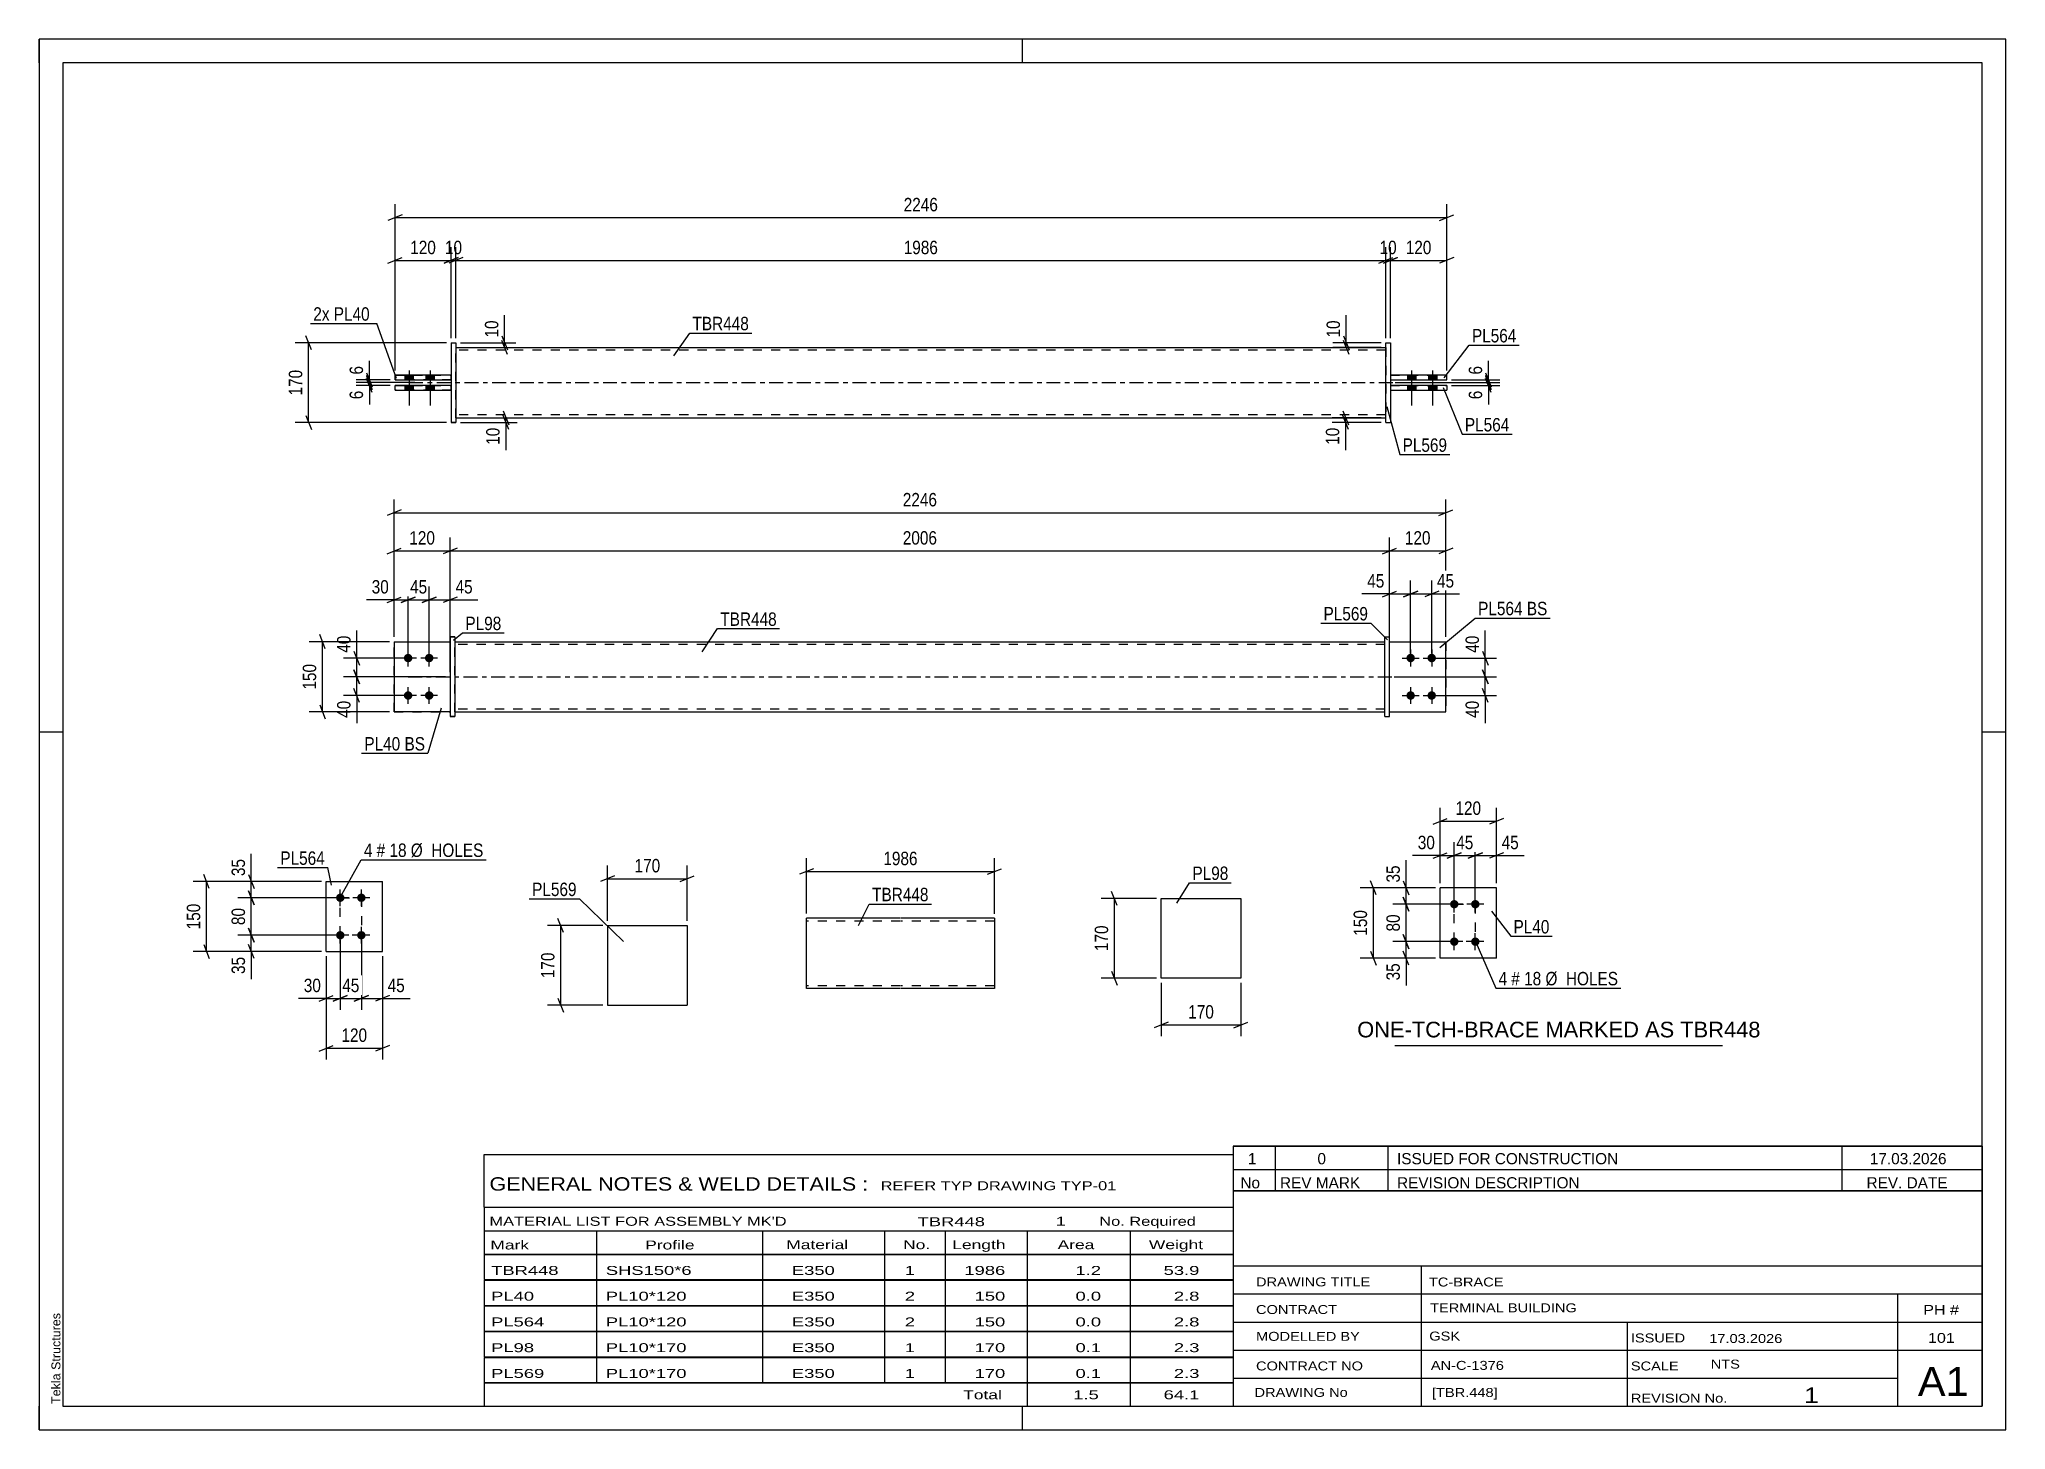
# Paper-space layout 'Layout1' of a CAD drawing. Header units: millimetres. Extents: x 0 to 420, y 0 to 297.
# The model-space entities are those that its viewports show. They can reach past a viewport. Long polylines and large blocks are cut down to what shows.
import ezdxf

# ---------------------------------------------------------------- set-up
doc = ezdxf.new("R2010")
doc.units = ezdxf.units.MM
doc.linetypes.add('DXK_LINE_DOT2', pattern=[3.9198, 1.9599, -1.9599])
doc.linetypes.add('DXK_LINE_DOT3', pattern=[5.9187, 2.979, -0.9799, 0.9799, -0.9799])
doc.layers.add('Viewport layer', color=7, linetype='Continuous', plot=False)
doc.styles.add('Arial', font='ARIAL.TTF', dxfattribs={"height": 0.2})
doc.styles.add('Arial Narrow', font='ARIALN.TTF', dxfattribs={"height": 0.2})

# ---------------------------------------------------------------- blocks, each defined once
blk = doc.blocks.new('Unknown-580872149-1163')
at = {"color": 5, "linetype": 'Continuous'}
for p, q in [((420, 297), (0, 297)), ((0, 297), (0, 0)), ((0, 292), (0, 297)), ((210, 292), (210, 297)), ((420, 0), (420, 297)), ((415, 292), (5, 292)), ((5, 292), (5, 5)), ((415, 5), (415, 292)), ((5, 149), (0, 149)), ((420, 149), (415, 149)), ((0, 0), (0, 5)), ((5, 5), (415, 5)), ((210, 0), (210, 5)), ((0, 0), (420, 0))]:
    blk.add_line(p, q, dxfattribs=at)
at = {"color": 174, "linetype": 'Continuous', "style": 'Arial'}
blk.add_text('Tekla Structures', height=1.9102, rotation=90, dxfattribs=at).set_placement((4.5, 5.5))
blk = doc.blocks.new('Part-580872149-3682 - 3680')
at = {"color": 2, "linetype": 'Continuous'}
for p, q in [((61.28, 102.12), (61.28, 117.12)), ((61.28, 117.12), (73.28, 117.12)), ((73.28, 102.12), (73.28, 117.12)), ((61.28, 102.12), (73.28, 102.12))]:
    blk.add_line(p, q, dxfattribs=at)
blk = doc.blocks.new('Bolt-580872149-3683 - 3680')
at = {"linetype": 'Continuous'}
for points in [[(64.28, 112.72, -1), (64.28, 114.52, -1)], [(68.78, 112.72, -1), (68.78, 114.52, -1)], [(64.28, 104.72, -1), (64.28, 106.52, -1)], [(68.78, 104.72, -1), (68.78, 106.52, -1)]]:
    blk.add_hatch(color=1, dxfattribs=at).paths.add_polyline_path(points)
at = {"color": 1, "linetype": 'Continuous'}
for p, q in [((66.08, 113.62), (62.48, 113.62)), ((64.28, 111.82), (64.28, 115.42)), ((70.58, 113.62), (66.98, 113.62)), ((68.78, 111.82), (68.78, 115.42)), ((66.08, 105.62), (62.48, 105.62)), ((64.28, 103.82), (64.28, 107.42)), ((70.58, 105.62), (66.98, 105.62)), ((68.78, 103.82), (68.78, 107.42))]:
    blk.add_line(p, q, dxfattribs=at)
blk = doc.blocks.new('Part-580872149-1806 - 1738')
at = {"color": 2, "linetype": 'Continuous'}
for p, q in [((88.77, 168.33), (287.41, 168.33)), ((88.77, 153.33), (287.41, 153.33))]:
    blk.add_line(p, q, dxfattribs=at)
at = {"color": 7, "linetype": 'DXK_LINE_DOT2'}
for p, q in [((88.77, 153.33), (88.77, 168.33)), ((287.41, 153.33), (287.41, 168.33)), ((287.41, 167.73), (88.77, 167.73)), ((287.41, 153.93), (88.77, 153.93))]:
    blk.add_line(p, q, dxfattribs=at)
at = {"color": 7, "linetype": 'DXK_LINE_DOT3'}
blk.add_line((78.77, 160.83), (297.41, 160.83), dxfattribs=at)
blk = doc.blocks.new('Bolt-580872149-1808 - 1738')
at = {"linetype": 'Continuous'}
for points in [[(78.77, 163.93), (78.58, 163.95), (78.41, 164.01), (78.24, 164.1), (78.1, 164.23), (77.99, 164.38), (77.92, 164.55), (77.88, 164.74), (77.88, 164.92), (77.92, 165.11), (77.99, 165.28), (78.1, 165.43), (78.24, 165.56), (78.41, 165.65), (78.58, 165.71), (78.77, 165.73), (78.96, 165.71), (79.14, 165.65), (79.3, 165.56), (79.44, 165.43), (79.55, 165.28), (79.63, 165.11), (79.67, 164.92), (79.67, 164.74), (79.63, 164.55), (79.55, 164.38), (79.44, 164.23), (79.3, 164.1), (79.14, 164.01), (78.96, 163.95)], [(83.27, 163.93), (83.08, 163.95), (82.91, 164.01), (82.74, 164.1), (82.6, 164.23), (82.49, 164.38), (82.42, 164.55), (82.38, 164.74), (82.38, 164.92), (82.42, 165.11), (82.49, 165.28), (82.6, 165.43), (82.74, 165.56), (82.91, 165.65), (83.08, 165.71), (83.27, 165.73), (83.46, 165.71), (83.64, 165.65), (83.8, 165.56), (83.94, 165.43), (84.05, 165.28), (84.13, 165.11), (84.17, 164.92), (84.17, 164.74), (84.13, 164.55), (84.05, 164.38), (83.94, 164.23), (83.8, 164.1), (83.64, 164.01), (83.46, 163.95)], [(78.77, 155.93), (78.58, 155.95), (78.41, 156.01), (78.24, 156.1), (78.1, 156.23), (77.99, 156.38), (77.92, 156.55), (77.88, 156.74), (77.88, 156.92), (77.92, 157.11), (77.99, 157.28), (78.1, 157.43), (78.24, 157.56), (78.41, 157.65), (78.58, 157.71), (78.77, 157.73), (78.96, 157.71), (79.14, 157.65), (79.3, 157.56), (79.44, 157.43), (79.55, 157.28), (79.63, 157.11), (79.67, 156.92), (79.67, 156.74), (79.63, 156.55), (79.55, 156.38), (79.44, 156.23), (79.3, 156.1), (79.14, 156.01), (78.96, 155.95)], [(83.27, 155.93), (83.08, 155.95), (82.91, 156.01), (82.74, 156.1), (82.6, 156.23), (82.49, 156.38), (82.42, 156.55), (82.38, 156.74), (82.38, 156.92), (82.42, 157.11), (82.49, 157.28), (82.6, 157.43), (82.74, 157.56), (82.91, 157.65), (83.08, 157.71), (83.27, 157.73), (83.46, 157.71), (83.64, 157.65), (83.8, 157.56), (83.94, 157.43), (84.05, 157.28), (84.13, 157.11), (84.17, 156.92), (84.17, 156.74), (84.13, 156.55), (84.05, 156.38), (83.94, 156.23), (83.8, 156.1), (83.64, 156.01), (83.46, 155.95)]]:
    blk.add_hatch(color=1, dxfattribs=at).paths.add_polyline_path(points)
at = {"color": 1, "linetype": 'Continuous'}
for p, q in [((80.57, 164.83), (76.97, 164.83)), ((78.77, 163.03), (78.77, 166.63)), ((85.07, 164.83), (81.47, 164.83)), ((83.27, 163.03), (83.27, 166.63)), ((80.57, 156.83), (76.97, 156.83)), ((78.77, 155.03), (78.77, 158.63)), ((85.07, 156.83), (81.47, 156.83)), ((83.27, 155.03), (83.27, 158.63))]:
    blk.add_line(p, q, dxfattribs=at)
blk = doc.blocks.new('Part-580872149-1791 - 1738')
at = {"color": 7, "linetype": 'DXK_LINE_DOT2'}
for p, q in [((75.77, 168.33), (87.77, 168.33)), ((75.77, 168.33), (87.77, 168.33)), ((75.77, 153.33), (75.77, 168.33)), ((87.77, 168.33), (87.77, 168.33)), ((87.77, 168.33), (87.77, 153.33)), ((75.77, 153.33), (87.77, 153.33)), ((87.77, 153.33), (75.77, 153.33)), ((75.77, 153.33), (75.77, 153.33))]:
    blk.add_line(p, q, dxfattribs=at)
blk = doc.blocks.new('Part-580872149-1796 - 1738')
at = {"color": 2, "linetype": 'Continuous'}
for p, q in [((75.77, 168.33), (87.77, 168.33)), ((75.77, 168.33), (75.77, 153.33)), ((87.77, 153.33), (75.77, 153.33)), ((75.77, 153.33), (75.77, 153.33))]:
    blk.add_line(p, q, dxfattribs=at)
at = {"color": 7, "linetype": 'DXK_LINE_DOT2'}
for p, q in [((75.77, 168.33), (87.77, 168.33)), ((87.77, 168.33), (87.77, 168.33)), ((87.77, 168.33), (87.77, 153.33)), ((75.77, 153.33), (87.77, 153.33)), ((75.77, 153.33), (75.77, 153.33))]:
    blk.add_line(p, q, dxfattribs=at)
blk = doc.blocks.new('Part-580872149-3084 - 1738')
at = {"color": 2, "linetype": 'Continuous'}
for p, q in [((287.41, 169.33), (288.41, 169.33)), ((287.41, 152.33), (287.41, 169.33)), ((288.41, 152.33), (288.41, 169.33)), ((287.41, 152.33), (287.41, 152.33)), ((287.41, 152.33), (288.41, 152.33))]:
    blk.add_line(p, q, dxfattribs=at)
at = {"color": 7, "linetype": 'DXK_LINE_DOT2'}
for p, q in [((287.41, 169.33), (288.41, 169.33)), ((287.41, 152.33), (288.41, 152.33))]:
    blk.add_line(p, q, dxfattribs=at)
blk = doc.blocks.new('Part-580872149-1801 - 1738')
at = {"color": 2, "linetype": 'Continuous'}
for p, q in [((88.77, 169.33), (87.77, 169.33)), ((87.77, 169.33), (87.77, 152.33)), ((88.77, 169.33), (88.77, 169.33)), ((88.77, 169.33), (88.77, 152.33)), ((87.77, 152.33), (88.77, 152.33))]:
    blk.add_line(p, q, dxfattribs=at)
at = {"color": 7, "linetype": 'DXK_LINE_DOT2'}
for p, q in [((87.77, 169.33), (88.77, 169.33)), ((88.77, 152.33), (87.77, 152.33))]:
    blk.add_line(p, q, dxfattribs=at)
blk = doc.blocks.new('Part-580872149-3082 - 1738')
at = {"color": 7, "linetype": 'DXK_LINE_DOT2'}
for p, q in [((288.41, 168.33), (300.41, 168.33)), ((288.41, 153.33), (288.41, 168.33)), ((288.41, 168.33), (300.41, 168.33)), ((300.41, 168.33), (300.41, 168.33)), ((300.41, 168.33), (300.41, 153.33)), ((288.41, 153.33), (288.41, 153.33)), ((288.41, 153.33), (300.41, 153.33)), ((288.41, 153.33), (300.41, 153.33))]:
    blk.add_line(p, q, dxfattribs=at)
blk = doc.blocks.new('Part-580872149-3083 - 1738')
at = {"color": 2, "linetype": 'Continuous'}
for p, q in [((288.41, 168.33), (300.41, 168.33)), ((300.41, 168.33), (300.41, 168.33)), ((300.41, 153.33), (300.41, 168.33)), ((288.41, 153.33), (300.41, 153.33))]:
    blk.add_line(p, q, dxfattribs=at)
at = {"color": 7, "linetype": 'DXK_LINE_DOT2'}
for p, q in [((288.41, 168.33), (300.41, 168.33)), ((288.41, 153.33), (288.41, 168.33)), ((288.41, 153.33), (288.41, 153.33)), ((288.41, 153.33), (300.41, 153.33))]:
    blk.add_line(p, q, dxfattribs=at)
blk = doc.blocks.new('Bolt-580872149-3085 - 1738')
at = {"linetype": 'Continuous'}
for points in [[(292.91, 165.73), (293.09, 165.71), (293.27, 165.65), (293.44, 165.56), (293.58, 165.43), (293.69, 165.28), (293.76, 165.11), (293.8, 164.92), (293.8, 164.74), (293.76, 164.55), (293.69, 164.38), (293.58, 164.23), (293.44, 164.1), (293.27, 164.01), (293.09, 163.95), (292.91, 163.93), (292.72, 163.95), (292.54, 164.01), (292.38, 164.1), (292.24, 164.23), (292.13, 164.38), (292.05, 164.55), (292.01, 164.74), (292.01, 164.92), (292.05, 165.11), (292.13, 165.28), (292.24, 165.43), (292.38, 165.56), (292.54, 165.65), (292.72, 165.71)], [(297.41, 165.73), (297.59, 165.71), (297.77, 165.65), (297.94, 165.56), (298.08, 165.43), (298.19, 165.28), (298.26, 165.11), (298.3, 164.92), (298.3, 164.74), (298.26, 164.55), (298.19, 164.38), (298.08, 164.23), (297.94, 164.1), (297.77, 164.01), (297.59, 163.95), (297.41, 163.93), (297.22, 163.95), (297.04, 164.01), (296.88, 164.1), (296.74, 164.23), (296.63, 164.38), (296.55, 164.55), (296.51, 164.74), (296.51, 164.92), (296.55, 165.11), (296.63, 165.28), (296.74, 165.43), (296.88, 165.56), (297.04, 165.65), (297.22, 165.71)], [(292.91, 157.73), (293.09, 157.71), (293.27, 157.65), (293.44, 157.56), (293.58, 157.43), (293.69, 157.28), (293.76, 157.11), (293.8, 156.92), (293.8, 156.74), (293.76, 156.55), (293.69, 156.38), (293.58, 156.23), (293.44, 156.1), (293.27, 156.01), (293.09, 155.95), (292.91, 155.93), (292.72, 155.95), (292.54, 156.01), (292.38, 156.1), (292.24, 156.23), (292.13, 156.38), (292.05, 156.55), (292.01, 156.74), (292.01, 156.92), (292.05, 157.11), (292.13, 157.28), (292.24, 157.43), (292.38, 157.56), (292.54, 157.65), (292.72, 157.71)], [(297.41, 157.73), (297.59, 157.71), (297.77, 157.65), (297.94, 157.56), (298.08, 157.43), (298.19, 157.28), (298.26, 157.11), (298.3, 156.92), (298.3, 156.74), (298.26, 156.55), (298.19, 156.38), (298.08, 156.23), (297.94, 156.1), (297.77, 156.01), (297.59, 155.95), (297.41, 155.93), (297.22, 155.95), (297.04, 156.01), (296.88, 156.1), (296.74, 156.23), (296.63, 156.38), (296.55, 156.55), (296.51, 156.74), (296.51, 156.92), (296.55, 157.11), (296.63, 157.28), (296.74, 157.43), (296.88, 157.56), (297.04, 157.65), (297.22, 157.71)]]:
    blk.add_hatch(color=1, dxfattribs=at).paths.add_polyline_path(points)
at = {"color": 1, "linetype": 'Continuous'}
for p, q in [((291.11, 164.83), (294.71, 164.83)), ((292.91, 166.63), (292.91, 163.03)), ((295.61, 164.83), (299.21, 164.83)), ((297.41, 166.63), (297.41, 163.03)), ((291.11, 156.83), (294.71, 156.83)), ((292.91, 158.63), (292.91, 155.03)), ((295.61, 156.83), (299.21, 156.83)), ((297.41, 158.63), (297.41, 155.03))]:
    blk.add_line(p, q, dxfattribs=at)
blk = doc.blocks.new('Part-580872149-1398 - 1390')
at = {"color": 2, "linetype": 'Continuous'}
for p, q in [((87.97, 232.17), (88.97, 232.17)), ((87.97, 232.17), (87.97, 215.17)), ((88.97, 232.17), (88.97, 232.17)), ((88.97, 232.17), (88.97, 215.17)), ((88.97, 215.17), (87.97, 215.17)), ((87.97, 215.17), (87.97, 215.17))]:
    blk.add_line(p, q, dxfattribs=at)
at = {"color": 7, "linetype": 'DXK_LINE_DOT2'}
for p, q in [((87.97, 232.17), (88.97, 232.17)), ((87.97, 215.17), (88.97, 215.17)), ((87.97, 215.17), (87.97, 215.17))]:
    blk.add_line(p, q, dxfattribs=at)
blk = doc.blocks.new('Part-580872149-1424 - 1390')
at = {"color": 2, "linetype": 'Continuous'}
for p, q in [((87.97, 223.07), (75.97, 223.07)), ((75.97, 222.07), (75.97, 223.07)), ((75.97, 222.07), (87.97, 222.07)), ((75.97, 222.07), (75.97, 222.07))]:
    blk.add_line(p, q, dxfattribs=at)
at = {"color": 7, "linetype": 'DXK_LINE_DOT2'}
for p, q in [((75.97, 223.07), (87.97, 223.07)), ((87.97, 222.07), (87.97, 223.07)), ((87.97, 222.07), (75.97, 222.07))]:
    blk.add_line(p, q, dxfattribs=at)
blk = doc.blocks.new('Part-580872149-1429 - 1390')
at = {"color": 2, "linetype": 'Continuous'}
for p, q in [((87.97, 225.27), (75.97, 225.27)), ((75.97, 224.27), (75.97, 225.27)), ((75.97, 224.27), (87.97, 224.27)), ((75.97, 224.27), (75.97, 224.27))]:
    blk.add_line(p, q, dxfattribs=at)
at = {"color": 7, "linetype": 'DXK_LINE_DOT2'}
for p, q in [((75.97, 225.27), (87.97, 225.27)), ((87.97, 224.27), (75.97, 224.27)), ((87.97, 224.27), (87.97, 225.27))]:
    blk.add_line(p, q, dxfattribs=at)
blk = doc.blocks.new('Part-580872149-1450 - 1390')
at = {"color": 2, "linetype": 'Continuous'}
for p, q in [((88.97, 231.17), (287.6, 231.17)), ((88.97, 216.17), (287.6, 216.17))]:
    blk.add_line(p, q, dxfattribs=at)
at = {"color": 7, "linetype": 'DXK_LINE_DOT2'}
for p, q in [((88.97, 216.17), (88.97, 231.17)), ((287.6, 231.17), (287.6, 216.17)), ((287.6, 230.57), (88.97, 230.57)), ((287.6, 216.77), (88.97, 216.77))]:
    blk.add_line(p, q, dxfattribs=at)
at = {"color": 7, "linetype": 'DXK_LINE_DOT3'}
blk.add_line((78.97, 223.67), (297.6, 223.67), dxfattribs=at)
blk = doc.blocks.new('Bolt-580872149-1452 - 1390')
at = {"linetype": 'Continuous'}
for points in [[(78.07, 224.27), (79.87, 224.27), (79.87, 225.27), (78.07, 225.27)], [(78.07, 224.27), (79.87, 224.27), (79.87, 225.27), (78.07, 225.27)], [(78.07, 222.07), (79.87, 222.07), (79.87, 223.07), (78.07, 223.07)], [(78.07, 222.07), (79.87, 222.07), (79.87, 223.07), (78.07, 223.07)], [(82.57, 224.27), (84.37, 224.27), (84.37, 225.27), (82.57, 225.27)], [(82.57, 224.27), (84.37, 224.27), (84.37, 225.27), (82.57, 225.27)], [(82.57, 222.07), (84.37, 222.07), (84.37, 223.07), (82.57, 223.07)], [(82.57, 222.07), (84.37, 222.07), (84.37, 223.07), (82.57, 223.07)]]:
    blk.add_hatch(color=1, dxfattribs=at).paths.add_polyline_path(points)
at = {"color": 1, "linetype": 'Continuous'}
for p, q in [((78.07, 225.27), (78.07, 224.27)), ((78.07, 225.27), (78.07, 224.27)), ((78.07, 223.07), (78.07, 222.07)), ((78.07, 223.07), (78.07, 222.07)), ((78.97, 226.27), (78.97, 218.77)), ((78.97, 226.27), (78.97, 218.77)), ((79.87, 225.27), (79.87, 224.27)), ((79.87, 225.27), (79.87, 224.27)), ((79.87, 223.07), (79.87, 222.07)), ((79.87, 223.07), (79.87, 222.07)), ((82.57, 225.27), (82.57, 224.27)), ((82.57, 225.27), (82.57, 224.27)), ((82.57, 223.07), (82.57, 222.07)), ((82.57, 223.07), (82.57, 222.07)), ((83.47, 226.27), (83.47, 218.77)), ((83.47, 226.27), (83.47, 218.77)), ((84.37, 225.27), (84.37, 224.27)), ((84.37, 225.27), (84.37, 224.27)), ((84.37, 223.07), (84.37, 222.07)), ((84.37, 223.07), (84.37, 222.07))]:
    blk.add_line(p, q, dxfattribs=at)
blk = doc.blocks.new('Part-580872149-3120 - 1390')
at = {"color": 2, "linetype": 'Continuous'}
for p, q in [((300.6, 225.27), (288.6, 225.27)), ((288.6, 224.27), (300.6, 224.27)), ((300.6, 224.27), (300.6, 225.27))]:
    blk.add_line(p, q, dxfattribs=at)
at = {"color": 7, "linetype": 'DXK_LINE_DOT2'}
for p, q in [((288.6, 225.27), (288.6, 224.27)), ((288.6, 225.27), (300.6, 225.27)), ((288.6, 224.27), (300.6, 224.27))]:
    blk.add_line(p, q, dxfattribs=at)
blk = doc.blocks.new('Part-580872149-3121 - 1390')
at = {"color": 2, "linetype": 'Continuous'}
for p, q in [((300.6, 223.07), (288.6, 223.07)), ((300.6, 223.07), (300.6, 222.07)), ((288.6, 222.07), (300.6, 222.07))]:
    blk.add_line(p, q, dxfattribs=at)
at = {"color": 7, "linetype": 'DXK_LINE_DOT2'}
for p, q in [((288.6, 223.07), (288.6, 222.07)), ((288.6, 223.07), (300.6, 223.07)), ((288.6, 222.07), (300.6, 222.07))]:
    blk.add_line(p, q, dxfattribs=at)
blk = doc.blocks.new('Part-580872149-3122 - 1390')
at = {"color": 2, "linetype": 'Continuous'}
for p, q in [((287.6, 232.17), (287.6, 232.17)), ((287.6, 215.17), (287.6, 232.17)), ((287.6, 232.17), (288.6, 232.17)), ((288.6, 232.17), (288.6, 232.17)), ((288.6, 232.17), (288.6, 215.17)), ((287.6, 215.17), (288.6, 215.17)), ((287.6, 215.17), (287.6, 215.17)), ((288.6, 215.17), (288.6, 215.17))]:
    blk.add_line(p, q, dxfattribs=at)
at = {"color": 7, "linetype": 'DXK_LINE_DOT2'}
for p, q in [((287.6, 232.17), (288.6, 232.17)), ((287.6, 215.17), (288.6, 215.17)), ((288.6, 215.17), (288.6, 215.17))]:
    blk.add_line(p, q, dxfattribs=at)
blk = doc.blocks.new('Bolt-580872149-3123 - 1390')
at = {"linetype": 'Continuous'}
for points in [[(294, 225.27), (292.2, 225.27), (292.2, 224.27), (294, 224.27)], [(294, 225.27), (292.2, 225.27), (292.2, 224.27), (294, 224.27)], [(294, 223.07), (292.2, 223.07), (292.2, 222.07), (294, 222.07)], [(294, 223.07), (292.2, 223.07), (292.2, 222.07), (294, 222.07)], [(298.5, 225.27), (296.7, 225.27), (296.7, 224.27), (298.5, 224.27)], [(298.5, 225.27), (296.7, 225.27), (296.7, 224.27), (298.5, 224.27)], [(298.5, 223.07), (296.7, 223.07), (296.7, 222.07), (298.5, 222.07)], [(298.5, 223.07), (296.7, 223.07), (296.7, 222.07), (298.5, 222.07)]]:
    blk.add_hatch(color=1, dxfattribs=at).paths.add_polyline_path(points)
at = {"color": 1, "linetype": 'Continuous'}
for p, q in [((292.2, 225.27), (292.2, 224.27)), ((292.2, 225.27), (292.2, 224.27)), ((292.2, 223.07), (292.2, 222.07)), ((292.2, 223.07), (292.2, 222.07)), ((293.1, 226.27), (293.1, 218.77)), ((293.1, 226.27), (293.1, 218.77)), ((294, 225.27), (294, 224.27)), ((294, 225.27), (294, 224.27)), ((294, 223.07), (294, 222.07)), ((294, 223.07), (294, 222.07)), ((296.7, 225.27), (296.7, 224.27)), ((296.7, 225.27), (296.7, 224.27)), ((296.7, 223.07), (296.7, 222.07)), ((296.7, 223.07), (296.7, 222.07)), ((297.6, 226.27), (297.6, 218.77)), ((297.6, 226.27), (297.6, 218.77)), ((298.5, 225.27), (298.5, 224.27)), ((298.5, 225.27), (298.5, 224.27)), ((298.5, 223.07), (298.5, 222.07)), ((298.5, 223.07), (298.5, 222.07))]:
    blk.add_line(p, q, dxfattribs=at)
blk = doc.blocks.new('Part-580872149-4202 - 4201')
at = {"color": 2, "linetype": 'Continuous'}
for p, q in [((239.64, 113.47), (256.64, 113.47)), ((239.64, 96.47), (239.64, 113.47)), ((256.64, 113.47), (256.64, 96.47)), ((256.64, 96.47), (239.64, 96.47))]:
    blk.add_line(p, q, dxfattribs=at)
blk = doc.blocks.new('Part-580872149-2320 - 2313')
at = {"color": 2, "linetype": 'Continuous'}
for p, q in [((183.89, 109.24), (163.89, 109.24)), ((163.89, 94.33), (163.89, 109.24)), ((203.99, 109.24), (183.99, 109.24)), ((203.99, 109.24), (203.99, 109.14)), ((203.99, 109.14), (203.99, 108.04)), ((203.99, 108.04), (203.99, 94.24)), ((163.89, 94.24), (163.89, 94.33)), ((183.89, 94.24), (163.89, 94.24)), ((203.99, 94.24), (183.99, 94.24))]:
    blk.add_line(p, q, dxfattribs=at)
at = {"color": 7, "linetype": 'DXK_LINE_DOT2'}
for p, q in [((183.89, 108.64), (163.89, 108.64)), ((203.99, 108.64), (183.99, 108.64)), ((203.99, 108.88), (203.99, 108.04)), ((163.89, 94.84), (163.89, 94.88)), ((183.89, 94.84), (163.89, 94.84)), ((163.89, 94.24), (163.89, 94.24)), ((203.99, 94.84), (183.99, 94.84)), ((203.99, 94.88), (203.99, 94.98)), ((203.99, 94.84), (203.99, 94.88)), ((203.99, 94.84), (203.99, 94.88))]:
    blk.add_line(p, q, dxfattribs=at)
blk = doc.blocks.new('Part-580872149-3816 - 3815')
at = {"color": 2, "linetype": 'Continuous'}
for p, q in [((121.38, 107.7), (121.38, 90.7)), ((121.38, 107.7), (138.38, 107.7)), ((138.38, 107.7), (138.38, 90.7)), ((121.38, 90.7), (138.38, 90.7))]:
    blk.add_line(p, q, dxfattribs=at)
blk = doc.blocks.new('Part-580872149-4193 - 4192')
at = {"color": 2, "linetype": 'Continuous'}
for p, q in [((311.22, 115.75), (299.22, 115.75)), ((299.22, 100.75), (299.22, 115.75)), ((311.22, 100.75), (311.22, 115.75)), ((311.22, 100.75), (299.22, 100.75))]:
    blk.add_line(p, q, dxfattribs=at)
blk = doc.blocks.new('Bolt-580872149-4194 - 4192')
at = {"linetype": 'Continuous'}
for points in [[(302.22, 111.35, -1), (302.22, 113.15, -1)], [(306.72, 111.35, -1), (306.72, 113.15, -1)], [(302.22, 103.35, -1), (302.22, 105.15, -1)], [(306.72, 103.35, -1), (306.72, 105.15, -1)]]:
    blk.add_hatch(color=1, dxfattribs=at).paths.add_polyline_path(points)
at = {"color": 1, "linetype": 'Continuous'}
for p, q in [((302.22, 110.45), (302.22, 114.05)), ((306.72, 110.45), (306.72, 114.05)), ((304.02, 112.25), (300.42, 112.25)), ((308.52, 112.25), (304.92, 112.25)), ((302.22, 102.45), (302.22, 106.05)), ((306.72, 102.45), (306.72, 106.05)), ((304.02, 104.25), (300.42, 104.25)), ((308.52, 104.25), (304.92, 104.25))]:
    blk.add_line(p, q, dxfattribs=at)
blk = doc.blocks.new('Rectangle-580872149-4109 - 3680')
at = {"color": 1, "linetype": 'DXK_LINE_DOT2'}
blk.add_lwpolyline([(64.28, 113.62), (68.78, 113.62), (68.78, 105.62), (64.28, 105.62), (64.28, 113.62)], close=True, dxfattribs=at)
blk = doc.blocks.new('Rectangle-580872149-4389 - 4192')
at = {"color": 1, "linetype": 'DXK_LINE_DOT2'}
blk.add_lwpolyline([(302.22, 112.25), (306.72, 112.25), (306.72, 104.25), (302.22, 104.25), (302.22, 112.25)], close=True, dxfattribs=at)
blk = doc.blocks.new('StraightDimension-580872149-3685 - 3680')
at = {"color": 7, "linetype": 'Continuous'}
for p, q in [((44.68, 118.62), (45.88, 115.62)), ((60.28, 117.12), (42.43, 117.12)), ((63.28, 113.62), (42.43, 113.62)), ((45.88, 112.12), (44.68, 115.12)), ((45.28, 113.62), (45.28, 117.12))]:
    blk.add_line(p, q, dxfattribs=at)
at = {"color": 0}
blk.add_wipeout([(44.53, 122.5), (40.33, 122.5), (40.33, 117.65), (44.53, 117.65)], dxfattribs=at)
at = {"color": 7, "linetype": 'Continuous'}
blk.add_line((45.28, 117.12), (45.28, 123.03), dxfattribs=at)
blk.add_line((45.28, 117.12), (45.28, 123.03), dxfattribs=at)
at = {"color": 3, "style": 'Arial Narrow'}
blk.add_text('35', height=2.863, rotation=90.0002, dxfattribs=at).set_placement((43.93, 118.25))
blk = doc.blocks.new('StraightDimension-580872149-3687 - 3680')
at = {"color": 7, "linetype": 'Continuous'}
for p, q in [((63.28, 105.62), (42.43, 105.62)), ((44.68, 107.12), (45.88, 104.12)), ((45.28, 102.12), (45.28, 105.62)), ((60.28, 102.12), (42.43, 102.12)), ((45.88, 100.62), (44.68, 103.62))]:
    blk.add_line(p, q, dxfattribs=at)
at = {"color": 0}
blk.add_wipeout([(44.53, 101.6), (40.33, 101.6), (40.33, 96.74), (44.53, 96.74)], dxfattribs=at)
at = {"color": 7, "linetype": 'Continuous'}
blk.add_line((45.28, 102.12), (45.28, 96.22), dxfattribs=at)
blk.add_line((45.28, 102.12), (45.28, 96.22), dxfattribs=at)
at = {"color": 3, "style": 'Arial Narrow'}
blk.add_text('35', height=2.863, rotation=90.0002, dxfattribs=at).set_placement((43.93, 97.34))
blk = doc.blocks.new('StraightDimension-580872149-3686 - 3680')
at = {"color": 7, "linetype": 'Continuous'}
for p, q in [((63.28, 113.62), (42.43, 113.62)), ((44.68, 115.12), (45.88, 112.12)), ((45.28, 105.62), (45.28, 113.62)), ((63.28, 105.62), (42.43, 105.62)), ((45.88, 104.12), (44.68, 107.12))]:
    blk.add_line(p, q, dxfattribs=at)
at = {"color": 0}
blk.add_wipeout([(44.53, 112.05), (40.33, 112.05), (40.33, 107.19), (44.53, 107.19)], dxfattribs=at)
at = {"color": 3, "style": 'Arial Narrow'}
blk.add_text('80', height=2.863, rotation=90.0002, dxfattribs=at).set_placement((43.93, 107.79))
blk = doc.blocks.new('StraightDimension-580872149-3697 - 3680')
at = {"color": 7, "linetype": 'Continuous'}
for p, q in [((36.31, 115.62), (35.11, 118.62)), ((60.28, 117.12), (32.86, 117.12)), ((35.71, 102.12), (35.71, 117.12)), ((60.28, 102.12), (32.86, 102.12)), ((35.11, 103.62), (36.31, 100.62))]:
    blk.add_line(p, q, dxfattribs=at)
at = {"color": 0}
blk.add_wipeout([(34.96, 112.96), (30.76, 112.96), (30.76, 106.28), (34.96, 106.28)], dxfattribs=at)
at = {"color": 3, "style": 'Arial Narrow'}
blk.add_text('150', height=2.863, rotation=90.0002, dxfattribs=at).set_placement((34.36, 106.88))
blk = doc.blocks.new('StraightDimension-580872149-3701 - 3680')
at = {"color": 7, "linetype": 'Continuous'}
for p, q in [((68.78, 104.62), (68.78, 89.72)), ((73.28, 101.12), (73.28, 89.72)), ((67.28, 91.52), (70.28, 92.72)), ((74.78, 92.72), (71.78, 91.52)), ((68.78, 92.12), (73.28, 92.12))]:
    blk.add_line(p, q, dxfattribs=at)
at = {"color": 0}
blk.add_wipeout([(78.66, 92.87), (78.66, 97.07), (73.8, 97.07), (73.8, 92.87)], dxfattribs=at)
at = {"color": 7, "linetype": 'Continuous'}
blk.add_line((73.28, 92.12), (79.18, 92.12), dxfattribs=at)
blk.add_line((73.28, 92.12), (79.18, 92.12), dxfattribs=at)
at = {"color": 3, "style": 'Arial Narrow'}
blk.add_text('45', height=2.863, dxfattribs=at).set_placement((74.4, 93.47))
blk = doc.blocks.new('StraightDimension-580872149-3702 - 3680')
at = {"color": 7, "linetype": 'Continuous'}
for p, q in [((64.28, 104.62), (64.28, 89.72)), ((68.78, 104.62), (68.78, 89.72)), ((62.78, 91.52), (65.78, 92.72)), ((70.28, 92.72), (67.28, 91.52)), ((64.28, 92.12), (68.78, 92.12))]:
    blk.add_line(p, q, dxfattribs=at)
at = {"color": 0}
blk.add_wipeout([(68.95, 92.87), (68.95, 97.07), (64.1, 97.07), (64.1, 92.87)], dxfattribs=at)
at = {"color": 3, "style": 'Arial Narrow'}
blk.add_text('45', height=2.863, dxfattribs=at).set_placement((64.7, 93.47))
blk = doc.blocks.new('StraightDimension-580872149-3703 - 3680')
at = {"color": 7, "linetype": 'Continuous'}
for p, q in [((61.28, 101.12), (61.28, 89.72)), ((64.28, 104.62), (64.28, 89.72)), ((59.78, 91.52), (62.78, 92.72)), ((65.78, 92.72), (62.78, 91.52)), ((61.28, 92.12), (64.28, 92.12))]:
    blk.add_line(p, q, dxfattribs=at)
at = {"color": 0}
blk.add_wipeout([(60.75, 92.87), (60.75, 97.07), (55.89, 97.07), (55.89, 92.87)], dxfattribs=at)
at = {"color": 7, "linetype": 'Continuous'}
blk.add_line((61.28, 92.12), (55.37, 92.12), dxfattribs=at)
blk.add_line((61.28, 92.12), (55.37, 92.12), dxfattribs=at)
at = {"color": 3, "style": 'Arial Narrow'}
blk.add_text('30', height=2.863, dxfattribs=at).set_placement((56.49, 93.47))
blk = doc.blocks.new('StraightDimension-580872149-3713 - 3680')
at = {"color": 7, "linetype": 'Continuous'}
for p, q in [((61.28, 101.12), (61.28, 79.09)), ((73.28, 101.12), (73.28, 79.09)), ((59.78, 80.89), (62.78, 82.09)), ((61.28, 81.49), (73.28, 81.49)), ((74.78, 82.09), (71.78, 80.89))]:
    blk.add_line(p, q, dxfattribs=at)
at = {"color": 0}
blk.add_wipeout([(70.62, 82.24), (70.62, 86.44), (63.93, 86.44), (63.93, 82.24)], dxfattribs=at)
at = {"color": 3, "style": 'Arial Narrow'}
blk.add_text('120', height=2.863, dxfattribs=at).set_placement((64.53, 82.84))
blk = doc.blocks.new('StraightDimension-580872149-2000 - 1738')
at = {"color": 7, "linetype": 'Continuous'}
for p, q in [((77.77, 164.83), (64.96, 164.83)), ((67.21, 166.33), (68.41, 163.33)), ((67.81, 160.83), (67.81, 164.83)), ((86.77, 160.83), (64.96, 160.83)), ((68.41, 159.33), (67.21, 162.33))]:
    blk.add_line(p, q, dxfattribs=at)
at = {"color": 0}
blk.add_wipeout([(67.06, 170.21), (62.86, 170.21), (62.86, 165.36), (67.06, 165.36)], dxfattribs=at)
at = {"color": 7, "linetype": 'Continuous'}
blk.add_line((67.81, 164.83), (67.81, 170.74), dxfattribs=at)
blk.add_line((67.81, 164.83), (67.81, 170.74), dxfattribs=at)
at = {"color": 3, "style": 'Arial Narrow'}
blk.add_text('40', height=2.863, rotation=90.0002, dxfattribs=at).set_placement((66.46, 165.96))
blk = doc.blocks.new('StraightDimension-580872149-3869 - 1738')
at = {"color": 7, "linetype": 'Continuous'}
for p, q in [((288.41, 169.33), (288.41, 190.57)), ((300.41, 169.33), (300.41, 190.57)), ((286.91, 187.12), (289.91, 188.32)), ((288.41, 187.72), (300.41, 187.72)), ((301.91, 188.32), (298.91, 187.12))]:
    blk.add_line(p, q, dxfattribs=at)
at = {"color": 0}
blk.add_wipeout([(297.75, 188.47), (297.75, 192.67), (291.07, 192.67), (291.07, 188.47)], dxfattribs=at)
at = {"color": 3, "style": 'Arial Narrow'}
blk.add_text('120', height=2.863, dxfattribs=at).set_placement((291.67, 189.07))
blk = doc.blocks.new('StraightDimension-580872149-1856 - 1738')
at = {"color": 7, "linetype": 'Continuous'}
for p, q in [((75.77, 169.33), (75.77, 198.73)), ((300.41, 169.33), (300.41, 198.73)), ((77.27, 196.48), (74.27, 195.28)), ((75.77, 195.88), (300.41, 195.88)), ((298.91, 195.28), (301.91, 196.48))]:
    blk.add_line(p, q, dxfattribs=at)
at = {"color": 0}
blk.add_wipeout([(192.35, 196.63), (192.35, 200.83), (183.83, 200.83), (183.83, 196.63)], dxfattribs=at)
at = {"color": 3, "style": 'Arial Narrow'}
blk.add_text('2246', height=2.863, dxfattribs=at).set_placement((184.43, 197.23))
blk = doc.blocks.new('StraightDimension-580872149-1945 - 1738')
at = {"color": 7, "linetype": 'Continuous'}
for p, q in [((74.27, 176.67), (77.27, 177.87)), ((75.77, 169.33), (75.77, 180.12)), ((75.77, 177.27), (78.77, 177.27)), ((80.27, 177.87), (77.27, 176.67)), ((78.77, 165.83), (78.77, 180.12))]:
    blk.add_line(p, q, dxfattribs=at)
at = {"color": 0}
blk.add_wipeout([(75.25, 178.02), (75.25, 182.22), (70.39, 182.22), (70.39, 178.02)], dxfattribs=at)
at = {"color": 7, "linetype": 'Continuous'}
blk.add_line((75.77, 177.27), (69.87, 177.27), dxfattribs=at)
blk.add_line((75.77, 177.27), (69.87, 177.27), dxfattribs=at)
at = {"color": 3, "style": 'Arial Narrow'}
blk.add_text('30', height=2.863, dxfattribs=at).set_placement((70.99, 178.62))
blk = doc.blocks.new('StraightDimension-580872149-1961 - 1738')
at = {"color": 7, "linetype": 'Continuous'}
for p, q in [((77.27, 176.67), (80.27, 177.87)), ((78.77, 165.83), (78.77, 180.12)), ((78.77, 177.27), (83.27, 177.27)), ((84.77, 177.87), (81.77, 176.67)), ((83.27, 165.83), (83.27, 180.12))]:
    blk.add_line(p, q, dxfattribs=at)
at = {"color": 0}
blk.add_wipeout([(83.45, 178.02), (83.45, 182.22), (78.59, 182.22), (78.59, 178.02)], dxfattribs=at)
at = {"color": 3, "style": 'Arial Narrow'}
blk.add_text('45', height=2.863, dxfattribs=at).set_placement((79.19, 178.62))
blk = doc.blocks.new('StraightDimension-580872149-3870 - 1738')
at = {"color": 7, "linetype": 'Continuous'}
for p, q in [((87.77, 161.83), (87.77, 190.57)), ((288.41, 169.33), (288.41, 190.57)), ((89.27, 188.32), (86.27, 187.12)), ((87.77, 187.72), (288.41, 187.72)), ((286.91, 187.12), (289.91, 188.32))]:
    blk.add_line(p, q, dxfattribs=at)
at = {"color": 0}
blk.add_wipeout([(192.35, 188.47), (192.35, 192.67), (183.83, 192.67), (183.83, 188.47)], dxfattribs=at)
at = {"color": 3, "style": 'Arial Narrow'}
blk.add_text('2006', height=2.863, dxfattribs=at).set_placement((184.43, 189.07))
blk = doc.blocks.new('StraightDimension-580872149-1974 - 1738')
at = {"color": 7, "linetype": 'Continuous'}
for p, q in [((81.77, 176.67), (84.77, 177.87)), ((83.27, 165.83), (83.27, 180.12)), ((83.27, 177.27), (87.77, 177.27)), ((89.27, 177.87), (86.27, 176.67)), ((87.77, 169.33), (87.77, 180.12))]:
    blk.add_line(p, q, dxfattribs=at)
at = {"color": 0}
blk.add_wipeout([(93.15, 178.02), (93.15, 182.22), (88.3, 182.22), (88.3, 178.02)], dxfattribs=at)
at = {"color": 7, "linetype": 'Continuous'}
blk.add_line((87.77, 177.27), (93.68, 177.27), dxfattribs=at)
blk.add_line((87.77, 177.27), (93.68, 177.27), dxfattribs=at)
at = {"color": 3, "style": 'Arial Narrow'}
blk.add_text('45', height=2.863, dxfattribs=at).set_placement((88.9, 178.62))
blk = doc.blocks.new('StraightDimension-580872149-3871 - 1738')
at = {"color": 7, "linetype": 'Continuous'}
for p, q in [((75.77, 169.33), (75.77, 190.57)), ((87.77, 161.83), (87.77, 190.57)), ((74.27, 187.12), (77.27, 188.32)), ((75.77, 187.72), (87.77, 187.72)), ((89.27, 188.32), (86.27, 187.12))]:
    blk.add_line(p, q, dxfattribs=at)
at = {"color": 0}
blk.add_wipeout([(85.11, 188.47), (85.11, 192.67), (78.43, 192.67), (78.43, 188.47)], dxfattribs=at)
at = {"color": 3, "style": 'Arial Narrow'}
blk.add_text('120', height=2.863, dxfattribs=at).set_placement((79.03, 189.07))
blk = doc.blocks.new('StraightDimension-580872149-1991 - 1738')
at = {"color": 7, "linetype": 'Continuous'}
for p, q in [((86.77, 160.83), (64.96, 160.83)), ((67.21, 162.33), (68.41, 159.33)), ((67.81, 156.83), (67.81, 160.83)), ((77.77, 156.83), (64.96, 156.83)), ((68.41, 155.33), (67.21, 158.33))]:
    blk.add_line(p, q, dxfattribs=at)
at = {"color": 0}
blk.add_wipeout([(67.06, 156.31), (62.86, 156.31), (62.86, 151.45), (67.06, 151.45)], dxfattribs=at)
at = {"color": 7, "linetype": 'Continuous'}
blk.add_line((67.81, 156.83), (67.81, 150.92), dxfattribs=at)
blk.add_line((67.81, 156.83), (67.81, 150.92), dxfattribs=at)
at = {"color": 3, "style": 'Arial Narrow'}
blk.add_text('40', height=2.863, rotation=90.0002, dxfattribs=at).set_placement((66.46, 152.05))
blk = doc.blocks.new('StraightDimension-580872149-2010 - 1738')
at = {"color": 7, "linetype": 'Continuous'}
for p, q in [((74.77, 168.33), (57.63, 168.33)), ((61.08, 166.83), (59.88, 169.83)), ((60.48, 153.33), (60.48, 168.33)), ((74.77, 153.33), (57.63, 153.33)), ((59.88, 154.83), (61.08, 151.83))]:
    blk.add_line(p, q, dxfattribs=at)
at = {"color": 0}
blk.add_wipeout([(59.73, 164.17), (55.53, 164.17), (55.53, 157.49), (59.73, 157.49)], dxfattribs=at)
at = {"color": 3, "style": 'Arial Narrow'}
blk.add_text('150', height=2.863, rotation=90.0002, dxfattribs=at).set_placement((59.13, 158.09))
blk = doc.blocks.new('StraightDimension-580872149-3322 - 1738')
at = {"color": 7, "linetype": 'Continuous'}
for p, q in [((292.91, 165.83), (292.91, 181.39)), ((297.41, 165.83), (297.41, 181.39)), ((291.41, 177.94), (294.41, 179.14)), ((292.91, 178.54), (297.41, 178.54)), ((298.91, 179.14), (295.91, 177.94))]:
    blk.add_line(p, q, dxfattribs=at)
at = {"color": 0}
blk.add_wipeout([(302.79, 179.29), (302.79, 183.49), (297.93, 183.49), (297.93, 179.29)], dxfattribs=at)
at = {"color": 7, "linetype": 'Continuous'}
blk.add_line((297.41, 178.54), (303.31, 178.54), dxfattribs=at)
blk.add_line((297.41, 178.54), (303.31, 178.54), dxfattribs=at)
at = {"color": 3, "style": 'Arial Narrow'}
blk.add_text('45', height=2.863, dxfattribs=at).set_placement((298.53, 179.89))
blk = doc.blocks.new('StraightDimension-580872149-3323 - 1738')
at = {"color": 7, "linetype": 'Continuous'}
for p, q in [((288.41, 170.33), (288.41, 181.39)), ((292.91, 165.83), (292.91, 181.39)), ((286.91, 177.94), (289.91, 179.14)), ((288.41, 178.54), (292.91, 178.54)), ((294.41, 179.14), (291.41, 177.94))]:
    blk.add_line(p, q, dxfattribs=at)
at = {"color": 0}
blk.add_wipeout([(287.88, 179.29), (287.88, 183.49), (283.03, 183.49), (283.03, 179.29)], dxfattribs=at)
at = {"color": 7, "linetype": 'Continuous'}
blk.add_line((288.41, 178.54), (282.5, 178.54), dxfattribs=at)
blk.add_line((288.41, 178.54), (282.5, 178.54), dxfattribs=at)
at = {"color": 3, "style": 'Arial Narrow'}
blk.add_text('45', height=2.863, dxfattribs=at).set_placement((283.63, 179.89))
blk = doc.blocks.new('StraightDimension-580872149-3956 - 1738')
at = {"color": 7, "linetype": 'Continuous'}
for p, q in [((298.41, 164.83), (311.24, 164.83)), ((308.24, 166.33), (309.44, 163.33)), ((308.84, 160.83), (308.84, 164.83)), ((289.41, 160.83), (311.24, 160.83)), ((309.44, 159.33), (308.24, 162.33))]:
    blk.add_line(p, q, dxfattribs=at)
at = {"color": 0}
blk.add_wipeout([(308.09, 170.21), (303.89, 170.21), (303.89, 165.36), (308.09, 165.36)], dxfattribs=at)
at = {"color": 7, "linetype": 'Continuous'}
blk.add_line((308.84, 164.83), (308.84, 170.74), dxfattribs=at)
blk.add_line((308.84, 164.83), (308.84, 170.74), dxfattribs=at)
at = {"color": 3, "style": 'Arial Narrow'}
blk.add_text('40', height=2.863, rotation=90.0002, dxfattribs=at).set_placement((307.49, 165.96))
blk = doc.blocks.new('StraightDimension-580872149-3957 - 1738')
at = {"color": 7, "linetype": 'Continuous'}
for p, q in [((289.41, 160.83), (311.24, 160.83)), ((308.24, 162.33), (309.44, 159.33)), ((308.84, 156.83), (308.84, 160.83)), ((298.41, 156.83), (311.24, 156.83)), ((309.44, 155.33), (308.24, 158.33))]:
    blk.add_line(p, q, dxfattribs=at)
at = {"color": 0}
blk.add_wipeout([(308.09, 156.31), (303.89, 156.31), (303.89, 151.45), (308.09, 151.45)], dxfattribs=at)
at = {"color": 7, "linetype": 'Continuous'}
blk.add_line((308.84, 156.83), (308.84, 150.92), dxfattribs=at)
blk.add_line((308.84, 156.83), (308.84, 150.92), dxfattribs=at)
at = {"color": 3, "style": 'Arial Narrow'}
blk.add_text('40', height=2.863, rotation=90.0002, dxfattribs=at).set_placement((307.49, 152.05))
blk = doc.blocks.new('StraightDimension-580872149-1691 - 1390')
at = {"color": 7, "linetype": 'Continuous'}
for p, q in [((80.22, 223.67), (67.64, 223.67)), ((74.97, 223.07), (67.64, 223.07)), ((69.89, 225.17), (71.09, 222.17)), ((71.09, 221.57), (69.89, 224.57)), ((70.49, 223.07), (70.49, 223.67))]:
    blk.add_line(p, q, dxfattribs=at)
at = {"color": 0}
blk.add_wipeout([(69.74, 222.54), (65.54, 222.54), (65.54, 219.51), (69.74, 219.51)], dxfattribs=at)
at = {"color": 7, "linetype": 'Continuous'}
blk.add_line((70.49, 223.07), (70.49, 218.99), dxfattribs=at)
blk.add_line((70.49, 223.07), (70.49, 218.99), dxfattribs=at)
at = {"color": 3, "style": 'Arial Narrow'}
blk.add_text('6', height=2.86, rotation=90.0002, dxfattribs=at).set_placement((69.14, 220.11))
blk = doc.blocks.new('StraightDimension-580872149-4066 - 1390')
at = {"color": 7, "linetype": 'Continuous'}
for p, q in [((289.6, 223.67), (311.92, 223.67)), ((301.6, 224.27), (311.92, 224.27)), ((308.92, 225.77), (310.12, 222.77)), ((310.12, 222.17), (308.92, 225.17)), ((309.52, 223.67), (309.52, 224.27))]:
    blk.add_line(p, q, dxfattribs=at)
at = {"color": 0}
blk.add_wipeout([(308.77, 227.82), (304.57, 227.82), (304.57, 224.79), (308.77, 224.79)], dxfattribs=at)
at = {"color": 7, "linetype": 'Continuous'}
blk.add_line((309.52, 224.27), (309.52, 228.34), dxfattribs=at)
blk.add_line((309.52, 224.27), (309.52, 228.34), dxfattribs=at)
at = {"color": 3, "style": 'Arial Narrow'}
blk.add_text('6', height=2.86, rotation=90.0002, dxfattribs=at).set_placement((308.17, 225.39))
blk = doc.blocks.new('StraightDimension-580872149-1629 - 1390')
at = {"color": 7, "linetype": 'Continuous'}
for p, q in [((89.97, 216.17), (102.06, 216.17)), ((89.97, 215.17), (102.06, 215.17)), ((99.06, 217.67), (100.26, 214.67)), ((100.26, 213.67), (99.06, 216.67)), ((99.66, 215.17), (99.66, 216.17))]:
    blk.add_line(p, q, dxfattribs=at)
at = {"color": 0}
blk.add_wipeout([(98.91, 214.64), (94.71, 214.64), (94.71, 209.78), (98.91, 209.78)], dxfattribs=at)
at = {"color": 7, "linetype": 'Continuous'}
blk.add_line((99.66, 215.17), (99.66, 209.26), dxfattribs=at)
blk.add_line((99.66, 215.17), (99.66, 209.26), dxfattribs=at)
at = {"color": 3, "style": 'Arial Narrow'}
blk.add_text('10', height=2.863, rotation=90.0002, dxfattribs=at).set_placement((98.31, 210.38))
blk = doc.blocks.new('StraightDimension-580872149-4018 - 1390')
at = {"color": 7, "linetype": 'Continuous'}
for p, q in [((87.97, 233.17), (87.97, 252.61)), ((88.97, 233.17), (88.97, 252.61)), ((86.47, 249.16), (89.47, 250.36)), ((90.47, 250.36), (87.47, 249.16)), ((87.97, 249.76), (88.97, 249.76))]:
    blk.add_line(p, q, dxfattribs=at)
at = {"color": 0}
blk.add_wipeout([(90.89, 250.51), (90.89, 254.71), (86.04, 254.71), (86.04, 250.51)], dxfattribs=at)
at = {"color": 3, "style": 'Arial Narrow'}
blk.add_text('10', height=2.863, dxfattribs=at).set_placement((86.64, 251.11))
blk = doc.blocks.new('StraightDimension-580872149-1681 - 1390')
at = {"color": 7, "linetype": 'Continuous'}
for p, q in [((74.97, 224.27), (67.64, 224.27)), ((80.22, 223.67), (67.64, 223.67)), ((69.89, 225.77), (71.09, 222.77)), ((71.09, 222.17), (69.89, 225.17)), ((70.49, 223.67), (70.49, 224.27))]:
    blk.add_line(p, q, dxfattribs=at)
at = {"color": 0}
blk.add_wipeout([(69.74, 227.82), (65.54, 227.82), (65.54, 224.79), (69.74, 224.79)], dxfattribs=at)
at = {"color": 7, "linetype": 'Continuous'}
blk.add_line((70.49, 224.27), (70.49, 228.34), dxfattribs=at)
blk.add_line((70.49, 224.27), (70.49, 228.34), dxfattribs=at)
at = {"color": 3, "style": 'Arial Narrow'}
blk.add_text('6', height=2.86, rotation=90.0002, dxfattribs=at).set_placement((69.14, 225.39))
blk = doc.blocks.new('StraightDimension-580872149-1670 - 1390')
at = {"color": 7, "linetype": 'Continuous'}
for p, q in [((86.97, 232.17), (54.65, 232.17)), ((58.1, 230.67), (56.9, 233.67)), ((57.5, 215.17), (57.5, 232.17)), ((86.97, 215.17), (54.65, 215.17)), ((56.9, 216.67), (58.1, 213.67))]:
    blk.add_line(p, q, dxfattribs=at)
at = {"color": 0}
blk.add_wipeout([(56.75, 227.01), (52.55, 227.01), (52.55, 220.32), (56.75, 220.32)], dxfattribs=at)
at = {"color": 3, "style": 'Arial Narrow'}
blk.add_text('170', height=2.863, rotation=90.0002, dxfattribs=at).set_placement((56.15, 220.92))
blk = doc.blocks.new('StraightDimension-580872149-1567 - 1390')
at = {"color": 7, "linetype": 'Continuous'}
for p, q in [((75.97, 226.27), (75.97, 261.76)), ((300.6, 226.27), (300.6, 261.76)), ((77.47, 259.51), (74.47, 258.31)), ((75.97, 258.91), (300.6, 258.91)), ((299.1, 258.31), (302.1, 259.51))]:
    blk.add_line(p, q, dxfattribs=at)
at = {"color": 0}
blk.add_wipeout([(192.54, 259.66), (192.54, 263.86), (184.03, 263.86), (184.03, 259.66)], dxfattribs=at)
at = {"color": 3, "style": 'Arial Narrow'}
blk.add_text('2246', height=2.863, dxfattribs=at).set_placement((184.63, 260.26))
blk = doc.blocks.new('StraightDimension-580872149-1538 - 1390')
at = {"color": 7, "linetype": 'Continuous'}
for p, q in [((286.6, 216.17), (276.15, 216.17)), ((286.6, 215.17), (276.15, 215.17)), ((278.4, 217.67), (279.6, 214.67)), ((279.6, 213.67), (278.4, 216.67)), ((279, 215.17), (279, 216.17))]:
    blk.add_line(p, q, dxfattribs=at)
at = {"color": 0}
blk.add_wipeout([(278.25, 214.64), (274.05, 214.64), (274.05, 209.78), (278.25, 209.78)], dxfattribs=at)
at = {"color": 7, "linetype": 'Continuous'}
blk.add_line((279, 215.17), (279, 209.26), dxfattribs=at)
blk.add_line((279, 215.17), (279, 209.26), dxfattribs=at)
at = {"color": 3, "style": 'Arial Narrow'}
blk.add_text('10', height=2.863, rotation=90.0002, dxfattribs=at).set_placement((277.65, 210.38))
blk = doc.blocks.new('StraightDimension-580872149-1552 - 1390')
at = {"color": 7, "linetype": 'Continuous'}
for p, q in [((286.6, 232.17), (276.31, 232.17)), ((286.6, 231.17), (276.31, 231.17)), ((278.56, 233.67), (279.76, 230.67)), ((279.76, 229.67), (278.56, 232.67)), ((279.16, 231.17), (279.16, 232.17))]:
    blk.add_line(p, q, dxfattribs=at)
at = {"color": 0}
blk.add_wipeout([(278.41, 237.55), (274.21, 237.55), (274.21, 232.69), (278.41, 232.69)], dxfattribs=at)
at = {"color": 7, "linetype": 'Continuous'}
blk.add_line((279.16, 232.17), (279.16, 238.07), dxfattribs=at)
blk.add_line((279.16, 232.17), (279.16, 238.07), dxfattribs=at)
at = {"color": 3, "style": 'Arial Narrow'}
blk.add_text('10', height=2.863, rotation=90.0002, dxfattribs=at).set_placement((277.81, 233.29))
blk = doc.blocks.new('StraightDimension-580872149-4016 - 1390')
at = {"color": 7, "linetype": 'Continuous'}
for p, q in [((287.6, 233.17), (287.6, 252.61)), ((288.6, 233.17), (288.6, 252.61)), ((286.1, 249.16), (289.1, 250.36)), ((290.1, 250.36), (287.1, 249.16)), ((287.6, 249.76), (288.6, 249.76))]:
    blk.add_line(p, q, dxfattribs=at)
at = {"color": 0}
blk.add_wipeout([(290.53, 250.51), (290.53, 254.71), (285.67, 254.71), (285.67, 250.51)], dxfattribs=at)
at = {"color": 3, "style": 'Arial Narrow'}
blk.add_text('10', height=2.863, dxfattribs=at).set_placement((286.27, 251.11))
blk = doc.blocks.new('StraightDimension-580872149-1639 - 1390')
at = {"color": 7, "linetype": 'Continuous'}
for p, q in [((89.97, 232.17), (101.79, 232.17)), ((89.97, 231.17), (101.79, 231.17)), ((98.79, 233.67), (99.99, 230.67)), ((99.99, 229.67), (98.79, 232.67)), ((99.39, 231.17), (99.39, 232.17))]:
    blk.add_line(p, q, dxfattribs=at)
at = {"color": 0}
blk.add_wipeout([(98.64, 237.55), (94.44, 237.55), (94.44, 232.69), (98.64, 232.69)], dxfattribs=at)
at = {"color": 7, "linetype": 'Continuous'}
blk.add_line((99.39, 232.17), (99.39, 238.07), dxfattribs=at)
blk.add_line((99.39, 232.17), (99.39, 238.07), dxfattribs=at)
at = {"color": 3, "style": 'Arial Narrow'}
blk.add_text('10', height=2.863, rotation=90.0002, dxfattribs=at).set_placement((98.04, 233.29))
blk = doc.blocks.new('StraightDimension-580872149-4015 - 1390')
at = {"color": 7, "linetype": 'Continuous'}
for p, q in [((288.6, 233.17), (288.6, 252.61)), ((300.6, 226.27), (300.6, 252.61)), ((287.1, 249.16), (290.1, 250.36)), ((288.6, 249.76), (300.6, 249.76)), ((302.1, 250.36), (299.1, 249.16))]:
    blk.add_line(p, q, dxfattribs=at)
at = {"color": 0}
blk.add_wipeout([(297.94, 250.51), (297.94, 254.71), (291.26, 254.71), (291.26, 250.51)], dxfattribs=at)
at = {"color": 3, "style": 'Arial Narrow'}
blk.add_text('120', height=2.863, dxfattribs=at).set_placement((291.86, 251.11))
blk = doc.blocks.new('StraightDimension-580872149-4017 - 1390')
at = {"color": 7, "linetype": 'Continuous'}
for p, q in [((88.97, 233.17), (88.97, 252.61)), ((287.6, 233.17), (287.6, 252.61)), ((90.47, 250.36), (87.47, 249.16)), ((88.97, 249.76), (287.6, 249.76)), ((286.1, 249.16), (289.1, 250.36))]:
    blk.add_line(p, q, dxfattribs=at)
at = {"color": 0}
blk.add_wipeout([(192.54, 250.51), (192.54, 254.71), (184.03, 254.71), (184.03, 250.51)], dxfattribs=at)
at = {"color": 3, "style": 'Arial Narrow'}
blk.add_text('1986', height=2.863, dxfattribs=at).set_placement((184.63, 251.11))
blk = doc.blocks.new('StraightDimension-580872149-4019 - 1390')
at = {"color": 7, "linetype": 'Continuous'}
for p, q in [((75.97, 226.27), (75.97, 252.61)), ((87.97, 233.17), (87.97, 252.61)), ((74.47, 249.16), (77.47, 250.36)), ((75.97, 249.76), (87.97, 249.76)), ((89.47, 250.36), (86.47, 249.16))]:
    blk.add_line(p, q, dxfattribs=at)
at = {"color": 0}
blk.add_wipeout([(85.31, 250.51), (85.31, 254.71), (78.62, 254.71), (78.62, 250.51)], dxfattribs=at)
at = {"color": 3, "style": 'Arial Narrow'}
blk.add_text('120', height=2.863, dxfattribs=at).set_placement((79.22, 251.11))
blk = doc.blocks.new('StraightDimension-580872149-4067 - 1390')
at = {"color": 7, "linetype": 'Continuous'}
for p, q in [((289.6, 223.67), (311.92, 223.67)), ((301.6, 223.07), (311.92, 223.07)), ((308.92, 225.17), (310.12, 222.17)), ((310.12, 221.57), (308.92, 224.57)), ((309.52, 223.07), (309.52, 223.67))]:
    blk.add_line(p, q, dxfattribs=at)
at = {"color": 0}
blk.add_wipeout([(308.77, 222.54), (304.57, 222.54), (304.57, 219.51), (308.77, 219.51)], dxfattribs=at)
at = {"color": 7, "linetype": 'Continuous'}
blk.add_line((309.52, 223.07), (309.52, 218.99), dxfattribs=at)
blk.add_line((309.52, 223.07), (309.52, 218.99), dxfattribs=at)
at = {"color": 3, "style": 'Arial Narrow'}
blk.add_text('6', height=2.86, rotation=90.0002, dxfattribs=at).set_placement((308.17, 220.11))
blk = doc.blocks.new('StraightDimension-580872149-4242 - 4201')
at = {"color": 7, "linetype": 'Continuous'}
for p, q in [((239.64, 95.47), (239.64, 84.07)), ((256.64, 95.47), (256.64, 84.07)), ((241.14, 87.07), (238.14, 85.87)), ((239.64, 86.47), (256.64, 86.47)), ((255.14, 85.87), (258.14, 87.07))]:
    blk.add_line(p, q, dxfattribs=at)
at = {"color": 0}
blk.add_wipeout([(251.48, 87.22), (251.48, 91.42), (244.8, 91.42), (244.8, 87.22)], dxfattribs=at)
at = {"color": 3, "style": 'Arial Narrow'}
blk.add_text('170', height=2.863, dxfattribs=at).set_placement((245.4, 87.82))
blk = doc.blocks.new('StraightDimension-580872149-4246 - 4201')
at = {"color": 7, "linetype": 'Continuous'}
for p, q in [((238.64, 113.47), (226.79, 113.47)), ((230.24, 111.97), (229.04, 114.97)), ((229.64, 96.47), (229.64, 113.47)), ((229.04, 97.97), (230.24, 94.97)), ((238.64, 96.47), (226.79, 96.47))]:
    blk.add_line(p, q, dxfattribs=at)
at = {"color": 0}
blk.add_wipeout([(228.89, 108.31), (224.69, 108.31), (224.69, 101.63), (228.89, 101.63)], dxfattribs=at)
at = {"color": 3, "style": 'Arial Narrow'}
blk.add_text('170', height=2.863, rotation=90.0002, dxfattribs=at).set_placement((228.29, 102.23))
blk = doc.blocks.new('StraightDimension-580872149-4120 - 2313')
at = {"color": 7, "linetype": 'Continuous'}
for p, q in [((163.89, 110.24), (163.89, 122.09)), ((203.99, 110.19), (203.99, 122.09)), ((165.39, 119.84), (162.39, 118.64)), ((163.89, 119.24), (203.99, 119.24)), ((202.49, 118.64), (205.49, 119.84))]:
    blk.add_line(p, q, dxfattribs=at)
at = {"color": 0}
blk.add_wipeout([(188.19, 119.99), (188.19, 124.19), (179.68, 124.19), (179.68, 119.99)], dxfattribs=at)
at = {"color": 3, "style": 'Arial Narrow'}
blk.add_text('1986', height=2.863, dxfattribs=at).set_placement((180.28, 120.59))
blk = doc.blocks.new('StraightDimension-580872149-3818 - 3815')
at = {"color": 7, "linetype": 'Continuous'}
for p, q in [((122.88, 118.3), (119.88, 117.1)), ((121.38, 108.7), (121.38, 120.55)), ((121.38, 117.7), (138.38, 117.7)), ((136.88, 117.1), (139.88, 118.3)), ((138.38, 108.7), (138.38, 120.55))]:
    blk.add_line(p, q, dxfattribs=at)
at = {"color": 0}
blk.add_wipeout([(133.23, 118.45), (133.23, 122.65), (126.54, 122.65), (126.54, 118.45)], dxfattribs=at)
at = {"color": 3, "style": 'Arial Narrow'}
blk.add_text('170', height=2.863, dxfattribs=at).set_placement((127.14, 119.05))
blk = doc.blocks.new('StraightDimension-580872149-3822 - 3815')
at = {"color": 7, "linetype": 'Continuous'}
for p, q in [((120.38, 107.7), (108.53, 107.7)), ((111.98, 106.2), (110.78, 109.2)), ((111.38, 90.7), (111.38, 107.7)), ((120.38, 90.7), (108.53, 90.7)), ((110.78, 92.2), (111.98, 89.2))]:
    blk.add_line(p, q, dxfattribs=at)
at = {"color": 0}
blk.add_wipeout([(110.63, 102.54), (106.43, 102.54), (106.43, 95.85), (110.63, 95.85)], dxfattribs=at)
at = {"color": 3, "style": 'Arial Narrow'}
blk.add_text('170', height=2.863, rotation=90.0002, dxfattribs=at).set_placement((110.03, 96.45))
blk = doc.blocks.new('StraightDimension-580872149-4210 - 4192')
at = {"color": 7, "linetype": 'Continuous'}
for p, q in [((298.22, 115.75), (289.09, 115.75)), ((291.34, 117.25), (292.54, 114.25)), ((292.54, 110.75), (291.34, 113.75)), ((291.94, 112.25), (291.94, 115.75)), ((301.22, 112.25), (289.09, 112.25))]:
    blk.add_line(p, q, dxfattribs=at)
at = {"color": 0}
blk.add_wipeout([(291.19, 121.13), (286.99, 121.13), (286.99, 116.28), (291.19, 116.28)], dxfattribs=at)
at = {"color": 7, "linetype": 'Continuous'}
blk.add_line((291.94, 115.75), (291.94, 121.66), dxfattribs=at)
blk.add_line((291.94, 115.75), (291.94, 121.66), dxfattribs=at)
at = {"color": 3, "style": 'Arial Narrow'}
blk.add_text('35', height=2.863, rotation=90.0002, dxfattribs=at).set_placement((290.59, 116.88))
blk = doc.blocks.new('StraightDimension-580872149-4212 - 4192')
at = {"color": 7, "linetype": 'Continuous'}
for p, q in [((291.34, 105.75), (292.54, 102.75)), ((301.22, 104.25), (289.09, 104.25)), ((292.54, 99.25), (291.34, 102.25)), ((291.94, 100.75), (291.94, 104.25)), ((298.22, 100.75), (289.09, 100.75))]:
    blk.add_line(p, q, dxfattribs=at)
at = {"color": 0}
blk.add_wipeout([(291.19, 100.23), (286.99, 100.23), (286.99, 95.37), (291.19, 95.37)], dxfattribs=at)
at = {"color": 7, "linetype": 'Continuous'}
blk.add_line((291.94, 100.75), (291.94, 94.85), dxfattribs=at)
blk.add_line((291.94, 100.75), (291.94, 94.85), dxfattribs=at)
at = {"color": 3, "style": 'Arial Narrow'}
blk.add_text('35', height=2.863, rotation=90.0002, dxfattribs=at).set_placement((290.59, 95.97))
blk = doc.blocks.new('StraightDimension-580872149-4211 - 4192')
at = {"color": 7, "linetype": 'Continuous'}
for p, q in [((291.34, 113.75), (292.54, 110.75)), ((301.22, 112.25), (289.09, 112.25)), ((291.94, 104.25), (291.94, 112.25)), ((292.54, 102.75), (291.34, 105.75)), ((301.22, 104.25), (289.09, 104.25))]:
    blk.add_line(p, q, dxfattribs=at)
at = {"color": 0}
blk.add_wipeout([(291.19, 110.68), (286.99, 110.68), (286.99, 105.82), (291.19, 105.82)], dxfattribs=at)
at = {"color": 3, "style": 'Arial Narrow'}
blk.add_text('80', height=2.863, rotation=90.0002, dxfattribs=at).set_placement((290.59, 106.42))
blk = doc.blocks.new('StraightDimension-580872149-4222 - 4192')
at = {"color": 7, "linetype": 'Continuous'}
for p, q in [((298.22, 115.75), (282.09, 115.75)), ((285.54, 114.25), (284.34, 117.25)), ((284.94, 100.75), (284.94, 115.75)), ((284.34, 102.25), (285.54, 99.25)), ((298.22, 100.75), (282.09, 100.75))]:
    blk.add_line(p, q, dxfattribs=at)
at = {"color": 0}
blk.add_wipeout([(284.19, 111.59), (279.99, 111.59), (279.99, 104.91), (284.19, 104.91)], dxfattribs=at)
at = {"color": 3, "style": 'Arial Narrow'}
blk.add_text('150', height=2.863, rotation=90.0002, dxfattribs=at).set_placement((283.59, 105.51))
blk = doc.blocks.new('StraightDimension-580872149-4226 - 4192')
at = {"color": 7, "linetype": 'Continuous'}
for p, q in [((305.22, 122.05), (308.22, 123.25)), ((306.72, 113.25), (306.72, 125.5)), ((306.72, 122.65), (311.22, 122.65)), ((312.72, 123.25), (309.72, 122.05)), ((311.22, 116.75), (311.22, 125.5))]:
    blk.add_line(p, q, dxfattribs=at)
at = {"color": 0}
blk.add_wipeout([(316.6, 123.4), (316.6, 127.6), (311.74, 127.6), (311.74, 123.4)], dxfattribs=at)
at = {"color": 7, "linetype": 'Continuous'}
blk.add_line((311.22, 122.65), (317.12, 122.65), dxfattribs=at)
blk.add_line((311.22, 122.65), (317.12, 122.65), dxfattribs=at)
at = {"color": 3, "style": 'Arial Narrow'}
blk.add_text('45', height=2.863, dxfattribs=at).set_placement((312.34, 124))
blk = doc.blocks.new('StraightDimension-580872149-4227 - 4192')
at = {"color": 7, "linetype": 'Continuous'}
for p, q in [((300.72, 122.05), (303.72, 123.25)), ((302.22, 113.25), (302.22, 125.5)), ((302.22, 122.65), (306.72, 122.65)), ((308.22, 123.25), (305.22, 122.05)), ((306.72, 113.25), (306.72, 125.5))]:
    blk.add_line(p, q, dxfattribs=at)
at = {"color": 0}
blk.add_wipeout([(306.89, 123.4), (306.89, 127.6), (302.04, 127.6), (302.04, 123.4)], dxfattribs=at)
at = {"color": 3, "style": 'Arial Narrow'}
blk.add_text('45', height=2.863, dxfattribs=at).set_placement((302.64, 124))
blk = doc.blocks.new('StraightDimension-580872149-4228 - 4192')
at = {"color": 7, "linetype": 'Continuous'}
for p, q in [((297.72, 122.05), (300.72, 123.25)), ((299.22, 116.75), (299.22, 125.5)), ((299.22, 122.65), (302.22, 122.65)), ((303.72, 123.25), (300.72, 122.05)), ((302.22, 113.25), (302.22, 125.5))]:
    blk.add_line(p, q, dxfattribs=at)
at = {"color": 0}
blk.add_wipeout([(298.69, 123.4), (298.69, 127.6), (293.83, 127.6), (293.83, 123.4)], dxfattribs=at)
at = {"color": 7, "linetype": 'Continuous'}
blk.add_line((299.22, 122.65), (293.31, 122.65), dxfattribs=at)
blk.add_line((299.22, 122.65), (293.31, 122.65), dxfattribs=at)
at = {"color": 3, "style": 'Arial Narrow'}
blk.add_text('30', height=2.863, dxfattribs=at).set_placement((294.43, 124))
blk = doc.blocks.new('StraightDimension-580872149-4238 - 4192')
at = {"color": 7, "linetype": 'Continuous'}
for p, q in [((297.72, 129.38), (300.72, 130.58)), ((299.22, 116.75), (299.22, 132.83)), ((312.72, 130.58), (309.72, 129.38)), ((311.22, 116.75), (311.22, 132.83)), ((299.22, 129.98), (311.22, 129.98))]:
    blk.add_line(p, q, dxfattribs=at)
at = {"color": 0}
blk.add_wipeout([(308.56, 130.73), (308.56, 134.93), (301.87, 134.93), (301.87, 130.73)], dxfattribs=at)
at = {"color": 3, "style": 'Arial Narrow'}
blk.add_text('120', height=2.863, dxfattribs=at).set_placement((302.47, 131.33))
blk = doc.blocks.new('Unknown-580872149-4483')
at = {"color": 7, "linetype": 'Continuous'}
for p, q in [((255, 51.05), (255, 5)), ((255, 51.05), (415, 51.05)), ((415, 51), (415, 5)), ((255, 35), (415, 35)), ((295.14, 35), (295.14, 5)), ((255, 29), (415, 29)), ((397, 5.05), (397, 29.05)), ((255, 23), (415, 23)), ((339.14, 23), (339.14, 5)), ((255, 17), (415, 17)), ((255, 11), (397, 11)), ((255, 5), (415, 5))]:
    blk.add_line(p, q, dxfattribs=at)
at = {"color": 7, "style": 'Arial Narrow'}
for s, height, width, p in [('DRAWING TITLE', 1.9089, 1.425378, (259.88, 30.61)), ('TC-BRACE', 1.909, 1.425378, (296.81, 30.59)), ('CONTRACT', 1.909, 1.425378, (259.88, 24.71)), ('TERMINAL BUILDING', 1.9089, 1.425378, (297.06, 25.07)), ('MODELLED BY', 1.9089, 1.425378, (259.88, 18.98)), ('GSK', 1.909, 1.425378, (296.88, 19.04)), ('ISSUED', 1.909, 1.425378, (339.94, 18.64)), ('17.03.2026', 1.909, 1.425378, (356.69, 18.52)), ('CONTRACT NO', 1.9089, 1.425378, (259.88, 12.66)), ('AN-C-1376', 1.909, 1.425378, (297.23, 12.78)), ('SCALE', 1.909, 1.425378, (339.94, 12.65)), ('A1', 6.204, 1.25, (401.24, 7.2)), ('DRAWING No', 1.909, 1.425378, (259.56, 7)), ('[TBR.448]', 1.909, 1.425378, (297.46, 6.99)), ('1', 3.34, 1.5, (376.91, 5.68)), ('REVISION No.', 1.9089, 1.425378, (339.94, 5.77))]:
    blk.add_text(s, height=height, dxfattribs=dict(at, width=width)).set_placement(p)
at = {"color": 7, "linetype": 'Continuous', "style": 'Arial Narrow'}
for s, height, width, p in [('PH #', 2.1, 1.42538, (402.4, 24.55)), ('101', 2.1, 1.42538, (403.41, 18.55)), ('NTS', 1.909, 1.425378, (357, 13.05))]:
    blk.add_text(s, height=height, dxfattribs=dict(at, width=width)).set_placement(p)
blk = doc.blocks.new('Unknown-580872149-4484')
at = {"color": 7, "linetype": 'Continuous'}
for p, q in [((255, 60.55), (415, 60.55)), ((415, 60.55), (255, 60.55)), ((255, 60.55), (255, 55.55)), ((264, 60.55), (264, 55.55)), ((288, 60.55), (288, 55.55)), ((385, 60.55), (385, 55.55)), ((415, 60.55), (415, 55.55)), ((255, 55.55), (415, 55.55)), ((255, 55.55), (255, 51.05)), ((255, 55.55), (415, 55.55)), ((264, 55.55), (264, 51.05)), ((288, 55.55), (288, 51.05)), ((385, 55.55), (385, 51.05)), ((415, 55.55), (415, 51.05)), ((415, 51.05), (255, 51.05))]:
    blk.add_line(p, q, dxfattribs=at)
at = {"color": 7, "linetype": 'Continuous', "style": 'Arial Narrow'}
for s, height, width, p in [('1', 2.39, 1.196471, (258.16, 56.7)), ('0', 2.39, 1.196471, (273, 56.7)), ('ISSUED FOR CONSTRUCTION', 2.3861, 1.196471, (290, 56.7)), ('17.03.2026', 2.386, 1.196471, (391, 56.7)), ('No', 2.386, 1.2, (256.54, 51.55)), ('REV MARK', 2.386, 1.2, (265, 51.55)), ('REVISION DESCRIPTION', 2.3861, 1.2, (290, 51.55)), ('REV. DATE', 2.386, 1.2, (390.28, 51.55))]:
    blk.add_text(s, height=height, dxfattribs=dict(at, width=width)).set_placement(p)
blk = doc.blocks.new('Unknown-580872149-4485')
at = {"color": 7, "linetype": 'Continuous'}
for p, q in [((95, 58.75), (255, 58.75)), ((95, 47.5), (95, 58.75)), ((255, 58.75), (255, 47.5)), ((95, 47.5), (255, 47.5)), ((95, 47.5), (95, 42.5)), ((255, 47.5), (255, 42.5)), ((95, 42.5), (255, 42.5)), ((95, 42.5), (95, 37.5)), ((119, 42.5), (119, 37.5)), ((154.5, 42.5), (154.5, 37.5)), ((180.5, 42.5), (180.5, 37.5)), ((193.5, 42.5), (193.5, 37.5)), ((211, 42.5), (211, 37.5)), ((233, 42.5), (233, 37.5)), ((255, 42.5), (255, 37.5)), ((95, 37.5), (255, 37.5)), ((95, 37.45), (95, 32.05)), ((95, 37.45), (255, 37.45)), ((119, 37.5), (119, 32)), ((154.5, 37.5), (154.5, 32)), ((180.5, 37.5), (180.5, 32)), ((193.5, 37.5), (193.5, 32)), ((211, 37.5), (211, 32)), ((233, 37.5), (233, 32)), ((255, 37.45), (255, 32.05)), ((95, 32.05), (255, 32.05)), ((95, 31.95), (95, 26.55)), ((95, 31.95), (255, 31.95)), ((119, 32), (119, 26.5)), ((154.5, 32), (154.5, 26.5)), ((180.5, 32), (180.5, 26.5)), ((193.5, 32), (193.5, 26.5)), ((211, 32), (211, 26.5)), ((233, 32), (233, 26.5)), ((255, 31.95), (255, 26.55)), ((95, 26.55), (255, 26.55)), ((95, 26.45), (95, 21.05)), ((95, 26.45), (255, 26.45)), ((119, 26.5), (119, 21)), ((154.5, 26.5), (154.5, 21)), ((180.5, 26.5), (180.5, 21)), ((193.5, 26.5), (193.5, 21)), ((211, 26.5), (211, 21)), ((233, 26.5), (233, 21)), ((255, 26.45), (255, 21.05)), ((95, 21.05), (255, 21.05)), ((119, 21), (119, 15.5)), ((154.5, 21), (154.5, 15.5)), ((180.5, 21), (180.5, 15.5)), ((193.5, 21), (193.5, 15.5)), ((211, 21), (211, 15.5)), ((233, 21), (233, 15.5)), ((95, 20.95), (95, 15.55)), ((95, 20.95), (255, 20.95)), ((255, 20.95), (255, 15.55)), ((95, 15.55), (255, 15.55)), ((95, 15.45), (95, 10.05)), ((95, 15.45), (255, 15.45)), ((119, 15.5), (119, 10)), ((154.5, 15.5), (154.5, 10)), ((180.5, 15.5), (180.5, 10)), ((193.5, 15.5), (193.5, 10)), ((211, 15.5), (211, 10)), ((233, 15.5), (233, 10)), ((255, 15.45), (255, 10.05)), ((95, 10.05), (255, 10.05)), ((95, 10), (255, 10)), ((95, 10), (95, 5)), ((211, 10), (211, 5)), ((233, 10), (233, 5)), ((255, 10), (255, 5)), ((95, 5), (255, 5))]:
    blk.add_line(p, q, dxfattribs=at)
at = {"color": 7, "style": 'Arial Narrow'}
for s, height, width, p in [('GENERAL NOTES & WELD DETAILS :', 2.8633, 1.4, (96.15, 51.06)), ('REFER TYP DRAWING TYP-01', 1.9089, 1.6, (179.7, 51.16)), ("MATERIAL LIST FOR ASSEMBLY MK'D", 1.9089, 1.6, (96.15, 43.56)), ('TBR448', 1.909, 1.794707, (187.59, 43.47)), ('1', 1.91, 1.794707, (217.08, 43.56)), ('No. Required', 1.9089, 1.6, (226.41, 43.56)), ('Mark', 1.909, 1.7, (96.34, 38.5)), ('Profile', 1.909, 1.7, (129.41, 38.5)), ('Material', 1.909, 1.7, (159.54, 38.56)), ('No.', 1.909, 1.7, (184.5, 38.56)), ('Length', 1.909, 1.7, (195, 38.56)), ('Area', 1.909, 1.7, (217.5, 38.56)), ('Weight', 1.909, 1.7, (237, 38.56))]:
    blk.add_text(s, height=height, dxfattribs=dict(at, width=width)).set_placement(p)
at = {"color": 7, "linetype": 'Continuous', "style": 'Arial Narrow'}
for s, height, width, p in [('TBR448', 1.909, 1.794707, (96.5, 33.06)), ('SHS150*6', 1.909, 1.794707, (121, 33.06)), ('E350', 1.909, 1.794707, (160.74, 33.06)), ('1', 1.91, 1.794707, (184.86, 33.06)), ('1986', 1.909, 1.794707, (197.58, 33.06)), ('1.2', 1.909, 1.794707, (221.32, 33.06)), ('53.9', 1.909, 1.794707, (240.14, 33.06)), ('PL40', 1.909, 1.794707, (96.5, 27.56)), ('PL10*120', 1.909, 1.794707, (121, 27.56)), ('E350', 1.909, 1.794707, (160.74, 27.56)), ('2', 1.91, 1.794707, (184.86, 27.56)), ('150', 1.909, 1.794707, (199.77, 27.56)), ('0.0', 1.909, 1.794707, (221.32, 27.56)), ('2.8', 1.909, 1.794707, (242.33, 27.56)), ('PL564', 1.909, 1.794707, (96.5, 22.06)), ('PL10*120', 1.909, 1.794707, (121, 22.06)), ('E350', 1.909, 1.794707, (160.74, 22.06)), ('2', 1.91, 1.794707, (184.86, 22.06)), ('150', 1.909, 1.794707, (199.77, 22.06)), ('0.0', 1.909, 1.794707, (221.32, 22.06)), ('2.8', 1.909, 1.794707, (242.33, 22.06)), ('PL98', 1.909, 1.794707, (96.5, 16.56)), ('PL10*170', 1.909, 1.794707, (121, 16.56)), ('E350', 1.909, 1.794707, (160.74, 16.56)), ('1', 1.91, 1.794707, (184.86, 16.56)), ('170', 1.909, 1.794707, (199.77, 16.56)), ('0.1', 1.909, 1.794707, (221.32, 16.56)), ('2.3', 1.909, 1.794707, (242.33, 16.56)), ('PL569', 1.909, 1.794707, (96.5, 11.06)), ('PL10*170', 1.909, 1.794707, (121, 11.06)), ('E350', 1.909, 1.794707, (160.74, 11.06)), ('1', 1.91, 1.794707, (184.86, 11.06)), ('170', 1.909, 1.794707, (199.77, 11.06)), ('0.1', 1.909, 1.794707, (221.32, 11.06)), ('2.3', 1.909, 1.794707, (242.33, 11.06)), ('Total', 1.909, 1.7, (197.33, 6.5)), ('1.5', 1.909, 1.794707, (220.83, 6.5)), ('64.1', 1.909, 1.794707, (240.14, 6.5))]:
    blk.add_text(s, height=height, dxfattribs=dict(at, width=width)).set_placement(p)
blk = doc.blocks.new('Unknown-580872149-4486')
at = {"color": 7, "linetype": 'Continuous'}
blk.add_line((289.5, 82.05), (359.5, 82.05), dxfattribs=at)
at = {"color": 7, "style": 'Arial'}
blk.add_text('ONE-TCH-BRACE MARKED AS TBR448', height=3.3428, dxfattribs=at).set_placement((281.49, 83.8))
blk = doc.blocks.new('Mark-580872149-3716 - 3680')
at = {"color": 0}
blk.add_wipeout([(71.16, 122.35), (71.16, 125.35), (69.33, 125.35), (69.33, 122.35)], dxfattribs=at)
blk.add_wipeout([(71.16, 122.35), (71.16, 125.35), (69.33, 125.35), (69.33, 122.35)], dxfattribs=at)
at = {"color": 7, "linetype": 'Continuous'}
blk.add_line((64.28, 113.67), (68.73, 121.75), dxfattribs=at)
at = {"color": 0}
blk.add_wipeout([(73.89, 122.35), (73.89, 125.35), (72.06, 125.35), (72.06, 122.35)], dxfattribs=at)
blk.add_wipeout([(73.89, 122.35), (73.89, 125.35), (72.06, 125.35), (72.06, 122.35)], dxfattribs=at)
at = {"color": 3, "style": 'Arial Narrow'}
blk.add_text('4', height=2.86, dxfattribs=at).set_placement((69.33, 122.35))
at = {"color": 0}
blk.add_wipeout([(78.44, 122.35), (78.44, 125.35), (74.79, 125.35), (74.79, 122.35)], dxfattribs=at)
blk.add_wipeout([(78.44, 122.35), (78.44, 125.35), (74.79, 125.35), (74.79, 122.35)], dxfattribs=at)
at = {"color": 3, "style": 'Arial Narrow'}
blk.add_text('#', height=2.86, dxfattribs=at).set_placement((72.06, 122.35))
at = {"color": 0}
blk.add_wipeout([(94.87, 122.35), (94.87, 125.35), (79.34, 125.35), (79.34, 122.35)], dxfattribs=at)
blk.add_wipeout([(94.87, 122.35), (94.87, 125.35), (79.34, 125.35), (79.34, 122.35)], dxfattribs=at)
at = {"color": 7, "linetype": 'Continuous'}
blk.add_line((68.73, 121.75), (95.47, 121.75), dxfattribs=at)
at = {"color": 3, "style": 'Arial Narrow'}
for s, p in [('18', (74.79, 122.35)), ('Ø  HOLES', (79.34, 122.35))]:
    blk.add_text(s, height=2.863, dxfattribs=at).set_placement(p)
blk = doc.blocks.new('Mark-580872149-3717 - 3680')
at = {"color": 0}
blk.add_wipeout([(60.99, 120.66), (60.99, 123.66), (51.48, 123.66), (51.48, 120.66)], dxfattribs=at)
blk.add_wipeout([(60.99, 120.66), (60.99, 123.66), (51.48, 123.66), (51.48, 120.66)], dxfattribs=at)
at = {"color": 30, "linetype": 'Continuous'}
for p in [(50.88, 120.06), (62.39, 116.28)]:
    blk.add_line(p, (61.59, 120.06), dxfattribs=at)
at = {"color": 3, "style": 'Arial Narrow'}
blk.add_text('PL564', height=2.863, dxfattribs=at).set_placement((51.48, 120.66))
blk = doc.blocks.new('Mark-580872149-1802 - 1738')
at = {"color": 0}
blk.add_wipeout([(157.52, 171.71), (157.52, 174.71), (145.46, 174.71), (145.46, 171.71)], dxfattribs=at)
blk.add_wipeout([(157.52, 171.71), (157.52, 174.71), (145.46, 174.71), (145.46, 171.71)], dxfattribs=at)
at = {"color": 30, "linetype": 'Continuous'}
for p, q in [((141.57, 166.13), (144.86, 171.11)), ((144.86, 171.11), (158.12, 171.11))]:
    blk.add_line(p, q, dxfattribs=at)
at = {"color": 3, "style": 'Arial Narrow'}
blk.add_text('TBR448', height=2.863, dxfattribs=at).set_placement((145.46, 171.71))
blk = doc.blocks.new('Mark-580872149-1797 - 1738')
at = {"color": 0}
blk.add_wipeout([(98.69, 170.8), (98.69, 173.8), (91.01, 173.8), (91.01, 170.8)], dxfattribs=at)
blk.add_wipeout([(98.69, 170.8), (98.69, 173.8), (91.01, 173.8), (91.01, 170.8)], dxfattribs=at)
at = {"color": 30, "linetype": 'Continuous'}
for p, q in [((88.47, 168.64), (90.41, 170.2)), ((90.41, 170.2), (99.29, 170.2))]:
    blk.add_line(p, q, dxfattribs=at)
at = {"color": 3, "style": 'Arial Narrow'}
blk.add_text('PL98', height=2.863, dxfattribs=at).set_placement((91.01, 170.8))
blk = doc.blocks.new('MarkSet-580872149-2045 - 1738')
at = {"color": 0}
blk.add_wipeout([(77.1, 145.08), (77.1, 148.08), (69.42, 148.08), (69.42, 145.08)], dxfattribs=at)
blk.add_wipeout([(77.1, 145.08), (77.1, 148.08), (69.42, 148.08), (69.42, 145.08)], dxfattribs=at)
blk.add_wipeout([(82.38, 145.08), (82.38, 148.08), (78, 148.08), (78, 145.08)], dxfattribs=at)
blk.add_wipeout([(82.38, 145.08), (82.38, 148.08), (78, 148.08), (78, 145.08)], dxfattribs=at)
at = {"color": 30, "linetype": 'Continuous'}
for p in [(85.82, 154.1), (68.82, 144.48)]:
    blk.add_line(p, (82.98, 144.48), dxfattribs=at)
at = {"color": 3, "style": 'Arial Narrow'}
for s, p in [('PL40', (69.42, 145.08)), ('BS', (78, 145.08))]:
    blk.add_text(s, height=2.863, dxfattribs=at).set_placement(p)
blk = doc.blocks.new('MarkSet-580872149-3924 - 1738')
at = {"color": 0}
blk.add_wipeout([(316.82, 173.98), (316.82, 176.98), (307.32, 176.98), (307.32, 173.98)], dxfattribs=at)
blk.add_wipeout([(316.82, 173.98), (316.82, 176.98), (307.32, 176.98), (307.32, 173.98)], dxfattribs=at)
at = {"color": 30, "linetype": 'Continuous'}
blk.add_line((299.13, 167.1), (306.72, 173.38), dxfattribs=at)
at = {"color": 0}
blk.add_wipeout([(322.1, 173.98), (322.1, 176.98), (317.72, 176.98), (317.72, 173.98)], dxfattribs=at)
blk.add_wipeout([(322.1, 173.98), (322.1, 176.98), (317.72, 176.98), (317.72, 173.98)], dxfattribs=at)
at = {"color": 30, "linetype": 'Continuous'}
blk.add_line((306.72, 173.38), (322.7, 173.38), dxfattribs=at)
at = {"color": 3, "style": 'Arial Narrow'}
for s, p in [('PL564', (307.32, 173.98)), ('BS', (317.72, 173.98))]:
    blk.add_text(s, height=2.863, dxfattribs=at).set_placement(p)
blk = doc.blocks.new('Mark-580872149-3929 - 1738')
at = {"color": 0}
blk.add_wipeout([(283.8, 172.87), (283.8, 175.87), (274.3, 175.87), (274.3, 172.87)], dxfattribs=at)
blk.add_wipeout([(283.8, 172.87), (283.8, 175.87), (274.3, 175.87), (274.3, 172.87)], dxfattribs=at)
at = {"color": 30, "linetype": 'Continuous'}
for p in [(273.7, 172.27), (287.93, 168.74)]:
    blk.add_line(p, (284.4, 172.27), dxfattribs=at)
at = {"color": 3, "style": 'Arial Narrow'}
blk.add_text('PL569', height=2.863, dxfattribs=at).set_placement((274.3, 172.87))
blk = doc.blocks.new('Mark-580872149-1446 - 1390')
at = {"color": 0}
blk.add_wipeout([(151.57, 234.86), (151.57, 237.86), (139.51, 237.86), (139.51, 234.86)], dxfattribs=at)
blk.add_wipeout([(151.57, 234.86), (151.57, 237.86), (139.51, 237.86), (139.51, 234.86)], dxfattribs=at)
at = {"color": 30, "linetype": 'Continuous'}
for p, q in [((135.54, 229.4), (138.91, 234.26)), ((138.91, 234.26), (152.17, 234.26))]:
    blk.add_line(p, q, dxfattribs=at)
at = {"color": 3, "style": 'Arial Narrow'}
blk.add_text('TBR448', height=2.863, dxfattribs=at).set_placement((139.51, 234.86))
blk = doc.blocks.new('MarkSet-580872149-1729 - 1390')
at = {"color": 0}
blk.add_wipeout([(61.99, 236.9), (61.99, 239.9), (58.52, 239.9), (58.52, 236.9)], dxfattribs=at)
blk.add_wipeout([(61.99, 236.9), (61.99, 239.9), (58.52, 239.9), (58.52, 236.9)], dxfattribs=at)
blk.add_wipeout([(70.57, 236.9), (70.57, 239.9), (62.89, 239.9), (62.89, 236.9)], dxfattribs=at)
blk.add_wipeout([(70.57, 236.9), (70.57, 239.9), (62.89, 239.9), (62.89, 236.9)], dxfattribs=at)
at = {"color": 30, "linetype": 'Continuous'}
for p in [(57.92, 236.3), (76.32, 224.55)]:
    blk.add_line(p, (72.07, 236.3), dxfattribs=at)
at = {"color": 3, "style": 'Arial Narrow'}
for s, p in [('2x', (58.52, 236.9)), ('PL40', (62.89, 236.9))]:
    blk.add_text(s, height=2.863, dxfattribs=at).set_placement(p)
blk = doc.blocks.new('Mark-580872149-4082 - 1390')
at = {"color": 0}
blk.add_wipeout([(315.5, 232.26), (315.5, 235.26), (306, 235.26), (306, 232.26)], dxfattribs=at)
blk.add_wipeout([(315.5, 232.26), (315.5, 235.26), (306, 235.26), (306, 232.26)], dxfattribs=at)
at = {"color": 30, "linetype": 'Continuous'}
for p, q in [((300.04, 224.69), (305.4, 231.66)), ((305.4, 231.66), (316.1, 231.66))]:
    blk.add_line(p, q, dxfattribs=at)
at = {"color": 3, "style": 'Arial Narrow'}
blk.add_text('PL564', height=2.863, dxfattribs=at).set_placement((306, 232.26))
blk = doc.blocks.new('Mark-580872149-4085 - 1390')
at = {"color": 0}
blk.add_wipeout([(314, 213.24), (314, 216.24), (304.49, 216.24), (304.49, 213.24)], dxfattribs=at)
blk.add_wipeout([(314, 213.24), (314, 216.24), (304.49, 216.24), (304.49, 213.24)], dxfattribs=at)
at = {"color": 30, "linetype": 'Continuous'}
for p, q in [((299.86, 222.63), (303.89, 212.64)), ((303.89, 212.64), (314.6, 212.64))]:
    blk.add_line(p, q, dxfattribs=at)
at = {"color": 3, "style": 'Arial Narrow'}
blk.add_text('PL564', height=2.863, dxfattribs=at).set_placement((304.49, 213.24))
blk = doc.blocks.new('Mark-580872149-4088 - 1390')
at = {"color": 0}
blk.add_wipeout([(300.69, 208.89), (300.69, 211.89), (291.19, 211.89), (291.19, 208.89)], dxfattribs=at)
blk.add_wipeout([(300.69, 208.89), (300.69, 211.89), (291.19, 211.89), (291.19, 208.89)], dxfattribs=at)
at = {"color": 30, "linetype": 'Continuous'}
for p, q in [((287.83, 218.6), (290.59, 208.29)), ((290.59, 208.29), (301.29, 208.29))]:
    blk.add_line(p, q, dxfattribs=at)
at = {"color": 3, "style": 'Arial Narrow'}
blk.add_text('PL569', height=2.863, dxfattribs=at).set_placement((291.19, 208.89))
blk = doc.blocks.new('Mark-580872149-4253 - 4201')
at = {"color": 0}
blk.add_wipeout([(253.97, 117.43), (253.97, 120.43), (246.3, 120.43), (246.3, 117.43)], dxfattribs=at)
blk.add_wipeout([(253.97, 117.43), (253.97, 120.43), (246.3, 120.43), (246.3, 117.43)], dxfattribs=at)
at = {"color": 30, "linetype": 'Continuous'}
for p, q in [((242.93, 112.47), (245.7, 116.83)), ((245.7, 116.83), (254.57, 116.83))]:
    blk.add_line(p, q, dxfattribs=at)
at = {"color": 3, "style": 'Arial Narrow'}
blk.add_text('PL98', height=2.863, dxfattribs=at).set_placement((246.3, 117.43))
blk = doc.blocks.new('Mark-580872149-2316 - 2313')
at = {"color": 0}
blk.add_wipeout([(189.94, 112.89), (189.94, 115.89), (177.88, 115.89), (177.88, 112.89)], dxfattribs=at)
blk.add_wipeout([(189.94, 112.89), (189.94, 115.89), (177.88, 115.89), (177.88, 112.89)], dxfattribs=at)
at = {"color": 30, "linetype": 'Continuous'}
for p, q in [((174.98, 107.71), (177.28, 112.29)), ((177.28, 112.29), (190.54, 112.29))]:
    blk.add_line(p, q, dxfattribs=at)
at = {"color": 3, "style": 'Arial Narrow'}
blk.add_text('TBR448', height=2.863, dxfattribs=at).set_placement((177.88, 112.89))
blk = doc.blocks.new('Mark-580872149-3825 - 3815')
at = {"color": 0}
blk.add_wipeout([(114.77, 113.99), (114.77, 116.99), (105.26, 116.99), (105.26, 113.99)], dxfattribs=at)
blk.add_wipeout([(114.77, 113.99), (114.77, 116.99), (105.26, 116.99), (105.26, 113.99)], dxfattribs=at)
at = {"color": 30, "linetype": 'Continuous'}
for p in [(104.66, 113.39), (124.81, 104.27)]:
    blk.add_line(p, (115.37, 113.39), dxfattribs=at)
at = {"color": 3, "style": 'Arial Narrow'}
blk.add_text('PL569', height=2.863, dxfattribs=at).set_placement((105.26, 113.99))
blk = doc.blocks.new('Mark-580872149-4249 - 4192')
at = {"color": 0}
blk.add_wipeout([(322.56, 106), (322.56, 109), (314.88, 109), (314.88, 106)], dxfattribs=at)
blk.add_wipeout([(322.56, 106), (322.56, 109), (314.88, 109), (314.88, 106)], dxfattribs=at)
at = {"color": 30, "linetype": 'Continuous'}
for p, q in [((310.16, 110.79), (314.28, 105.4)), ((314.28, 105.4), (323.16, 105.4))]:
    blk.add_line(p, q, dxfattribs=at)
at = {"color": 3, "style": 'Arial Narrow'}
blk.add_text('PL40', height=2.863, dxfattribs=at).set_placement((314.88, 106))
blk = doc.blocks.new('Mark-580872149-4252 - 4192')
at = {"color": 0}
blk.add_wipeout([(313.51, 94.92), (313.51, 97.92), (311.69, 97.92), (311.69, 94.92)], dxfattribs=at)
blk.add_wipeout([(313.51, 94.92), (313.51, 97.92), (311.69, 97.92), (311.69, 94.92)], dxfattribs=at)
at = {"color": 7, "linetype": 'Continuous'}
blk.add_line((306.83, 104.15), (311.09, 94.32), dxfattribs=at)
at = {"color": 0}
blk.add_wipeout([(316.24, 94.92), (316.24, 97.92), (314.41, 97.92), (314.41, 94.92)], dxfattribs=at)
blk.add_wipeout([(316.24, 94.92), (316.24, 97.92), (314.41, 97.92), (314.41, 94.92)], dxfattribs=at)
at = {"color": 3, "style": 'Arial Narrow'}
blk.add_text('4', height=2.86, dxfattribs=at).set_placement((311.69, 94.92))
at = {"color": 0}
blk.add_wipeout([(320.8, 94.92), (320.8, 97.92), (317.14, 97.92), (317.14, 94.92)], dxfattribs=at)
blk.add_wipeout([(320.8, 94.92), (320.8, 97.92), (317.14, 97.92), (317.14, 94.92)], dxfattribs=at)
at = {"color": 3, "style": 'Arial Narrow'}
blk.add_text('#', height=2.86, dxfattribs=at).set_placement((314.41, 94.92))
at = {"color": 0}
blk.add_wipeout([(337.23, 94.92), (337.23, 97.92), (321.7, 97.92), (321.7, 94.92)], dxfattribs=at)
blk.add_wipeout([(337.23, 94.92), (337.23, 97.92), (321.7, 97.92), (321.7, 94.92)], dxfattribs=at)
at = {"color": 7, "linetype": 'Continuous'}
blk.add_line((311.09, 94.32), (337.83, 94.32), dxfattribs=at)
at = {"color": 3, "style": 'Arial Narrow'}
for s, p in [('18', (317.14, 94.92)), ('Ø  HOLES', (321.7, 94.92))]:
    blk.add_text(s, height=2.863, dxfattribs=at).set_placement(p)

msp = doc.modelspace()

# ---------------------------------------------------------------- block references
for name in ['Unknown-580872149-1163', 'Part-580872149-1450 - 1390', 'Part-580872149-1398 - 1390', 'Part-580872149-3122 - 1390', 'Part-580872149-1429 - 1390', 'Part-580872149-1424 - 1390', 'Bolt-580872149-1452 - 1390', 'Part-580872149-3120 - 1390', 'Part-580872149-3121 - 1390', 'Bolt-580872149-3123 - 1390', 'Part-580872149-1791 - 1738', 'Part-580872149-1796 - 1738', 'Part-580872149-1806 - 1738', 'Part-580872149-1801 - 1738', 'Part-580872149-3084 - 1738', 'Part-580872149-3082 - 1738', 'Part-580872149-3083 - 1738', 'Bolt-580872149-1808 - 1738', 'Bolt-580872149-3085 - 1738', 'Part-580872149-3682 - 3680', 'Bolt-580872149-3683 - 3680', 'Rectangle-580872149-4109 - 3680', 'Part-580872149-4202 - 4201', 'Part-580872149-4193 - 4192', 'Bolt-580872149-4194 - 4192', 'Part-580872149-2320 - 2313', 'Rectangle-580872149-4389 - 4192', 'Part-580872149-3816 - 3815', 'Unknown-580872149-4486', 'Unknown-580872149-4484', 'Unknown-580872149-4485', 'Unknown-580872149-4483']:
    msp.add_blockref(name, (0, 0))

# ---------------------------------------------------------------- next in the draw order: block references
for name in ['StraightDimension-580872149-4018 - 1390', 'StraightDimension-580872149-4066 - 1390', 'StraightDimension-580872149-1691 - 1390', 'StraightDimension-580872149-1629 - 1390', 'StraightDimension-580872149-1538 - 1390', 'StraightDimension-580872149-3869 - 1738', 'StraightDimension-580872149-2000 - 1738', 'StraightDimension-580872149-4226 - 4192', 'StraightDimension-580872149-3685 - 3680', 'StraightDimension-580872149-3818 - 3815', 'StraightDimension-580872149-4120 - 2313', 'Mark-580872149-4253 - 4201', 'StraightDimension-580872149-4210 - 4192', 'Mark-580872149-4249 - 4192', 'StraightDimension-580872149-3687 - 3680', 'StraightDimension-580872149-4212 - 4192', 'StraightDimension-580872149-3701 - 3680', 'StraightDimension-580872149-4242 - 4201']:
    msp.add_blockref(name, (0, 0))

# ---------------------------------------------------------------- next in the draw order: block references
for name in ['StraightDimension-580872149-1681 - 1390', 'StraightDimension-580872149-1856 - 1738', 'StraightDimension-580872149-3686 - 3680', 'Mark-580872149-2316 - 2313', 'StraightDimension-580872149-4246 - 4201', 'StraightDimension-580872149-4211 - 4192', 'StraightDimension-580872149-3822 - 3815', 'Mark-580872149-4252 - 4192']:
    msp.add_blockref(name, (0, 0))

# ---------------------------------------------------------------- next in the draw order: block references
for name in ['StraightDimension-580872149-1670 - 1390', 'StraightDimension-580872149-1945 - 1738', 'StraightDimension-580872149-4227 - 4192', 'Mark-580872149-3716 - 3680', 'StraightDimension-580872149-3697 - 3680', 'Mark-580872149-3825 - 3815', 'StraightDimension-580872149-4222 - 4192', 'StraightDimension-580872149-3702 - 3680']:
    msp.add_blockref(name, (0, 0))

# ---------------------------------------------------------------- next in the draw order: block references
for name in ['StraightDimension-580872149-1567 - 1390', 'StraightDimension-580872149-1961 - 1738', 'StraightDimension-580872149-4228 - 4192', 'Mark-580872149-3717 - 3680', 'StraightDimension-580872149-3703 - 3680']:
    msp.add_blockref(name, (0, 0))

# ---------------------------------------------------------------- next in the draw order: block references
for name in ['StraightDimension-580872149-1639 - 1390', 'StraightDimension-580872149-1552 - 1390', 'StraightDimension-580872149-3870 - 1738', 'StraightDimension-580872149-4238 - 4192', 'StraightDimension-580872149-3713 - 3680']:
    msp.add_blockref(name, (0, 0))

# ---------------------------------------------------------------- next in the draw order: block references
for name in ['StraightDimension-580872149-4016 - 1390', 'StraightDimension-580872149-1974 - 1738', 'StraightDimension-580872149-3322 - 1738', 'Mark-580872149-1802 - 1738']:
    msp.add_blockref(name, (0, 0))

# ---------------------------------------------------------------- next in the draw order: block references
for name in ['StraightDimension-580872149-4015 - 1390', 'StraightDimension-580872149-3871 - 1738', 'StraightDimension-580872149-3323 - 1738']:
    msp.add_blockref(name, (0, 0))

# ---------------------------------------------------------------- next in the draw order: block references
for name in ['StraightDimension-580872149-4017 - 1390', 'StraightDimension-580872149-4067 - 1390', 'Mark-580872149-1797 - 1738', 'StraightDimension-580872149-3956 - 1738', 'StraightDimension-580872149-1991 - 1738']:
    msp.add_blockref(name, (0, 0))

# ---------------------------------------------------------------- next in the draw order: block references
for name in ['StraightDimension-580872149-4019 - 1390', 'Mark-580872149-1446 - 1390', 'Mark-580872149-4082 - 1390', 'MarkSet-580872149-3924 - 1738', 'Mark-580872149-3929 - 1738', 'StraightDimension-580872149-2010 - 1738', 'StraightDimension-580872149-3957 - 1738']:
    msp.add_blockref(name, (0, 0))

# ---------------------------------------------------------------- next in the draw order: block references
for name in ['MarkSet-580872149-1729 - 1390', 'Mark-580872149-4085 - 1390', 'MarkSet-580872149-2045 - 1738']:
    msp.add_blockref(name, (0, 0))

# ---------------------------------------------------------------- next in the draw order: block references
msp.add_blockref('Mark-580872149-4088 - 1390', (0, 0))

psp = doc.layouts.get("Layout1")

# ---------------------------------------------------------------- viewports
at = {"layer": 'Viewport layer', "view_target_point": (210, 148.5)}
psp.add_viewport(center=(210, 148.5), size=(420, 297), view_center_point=(0, 0), view_height=297, dxfattribs=at)

doc.saveas('drawing.dxf')
